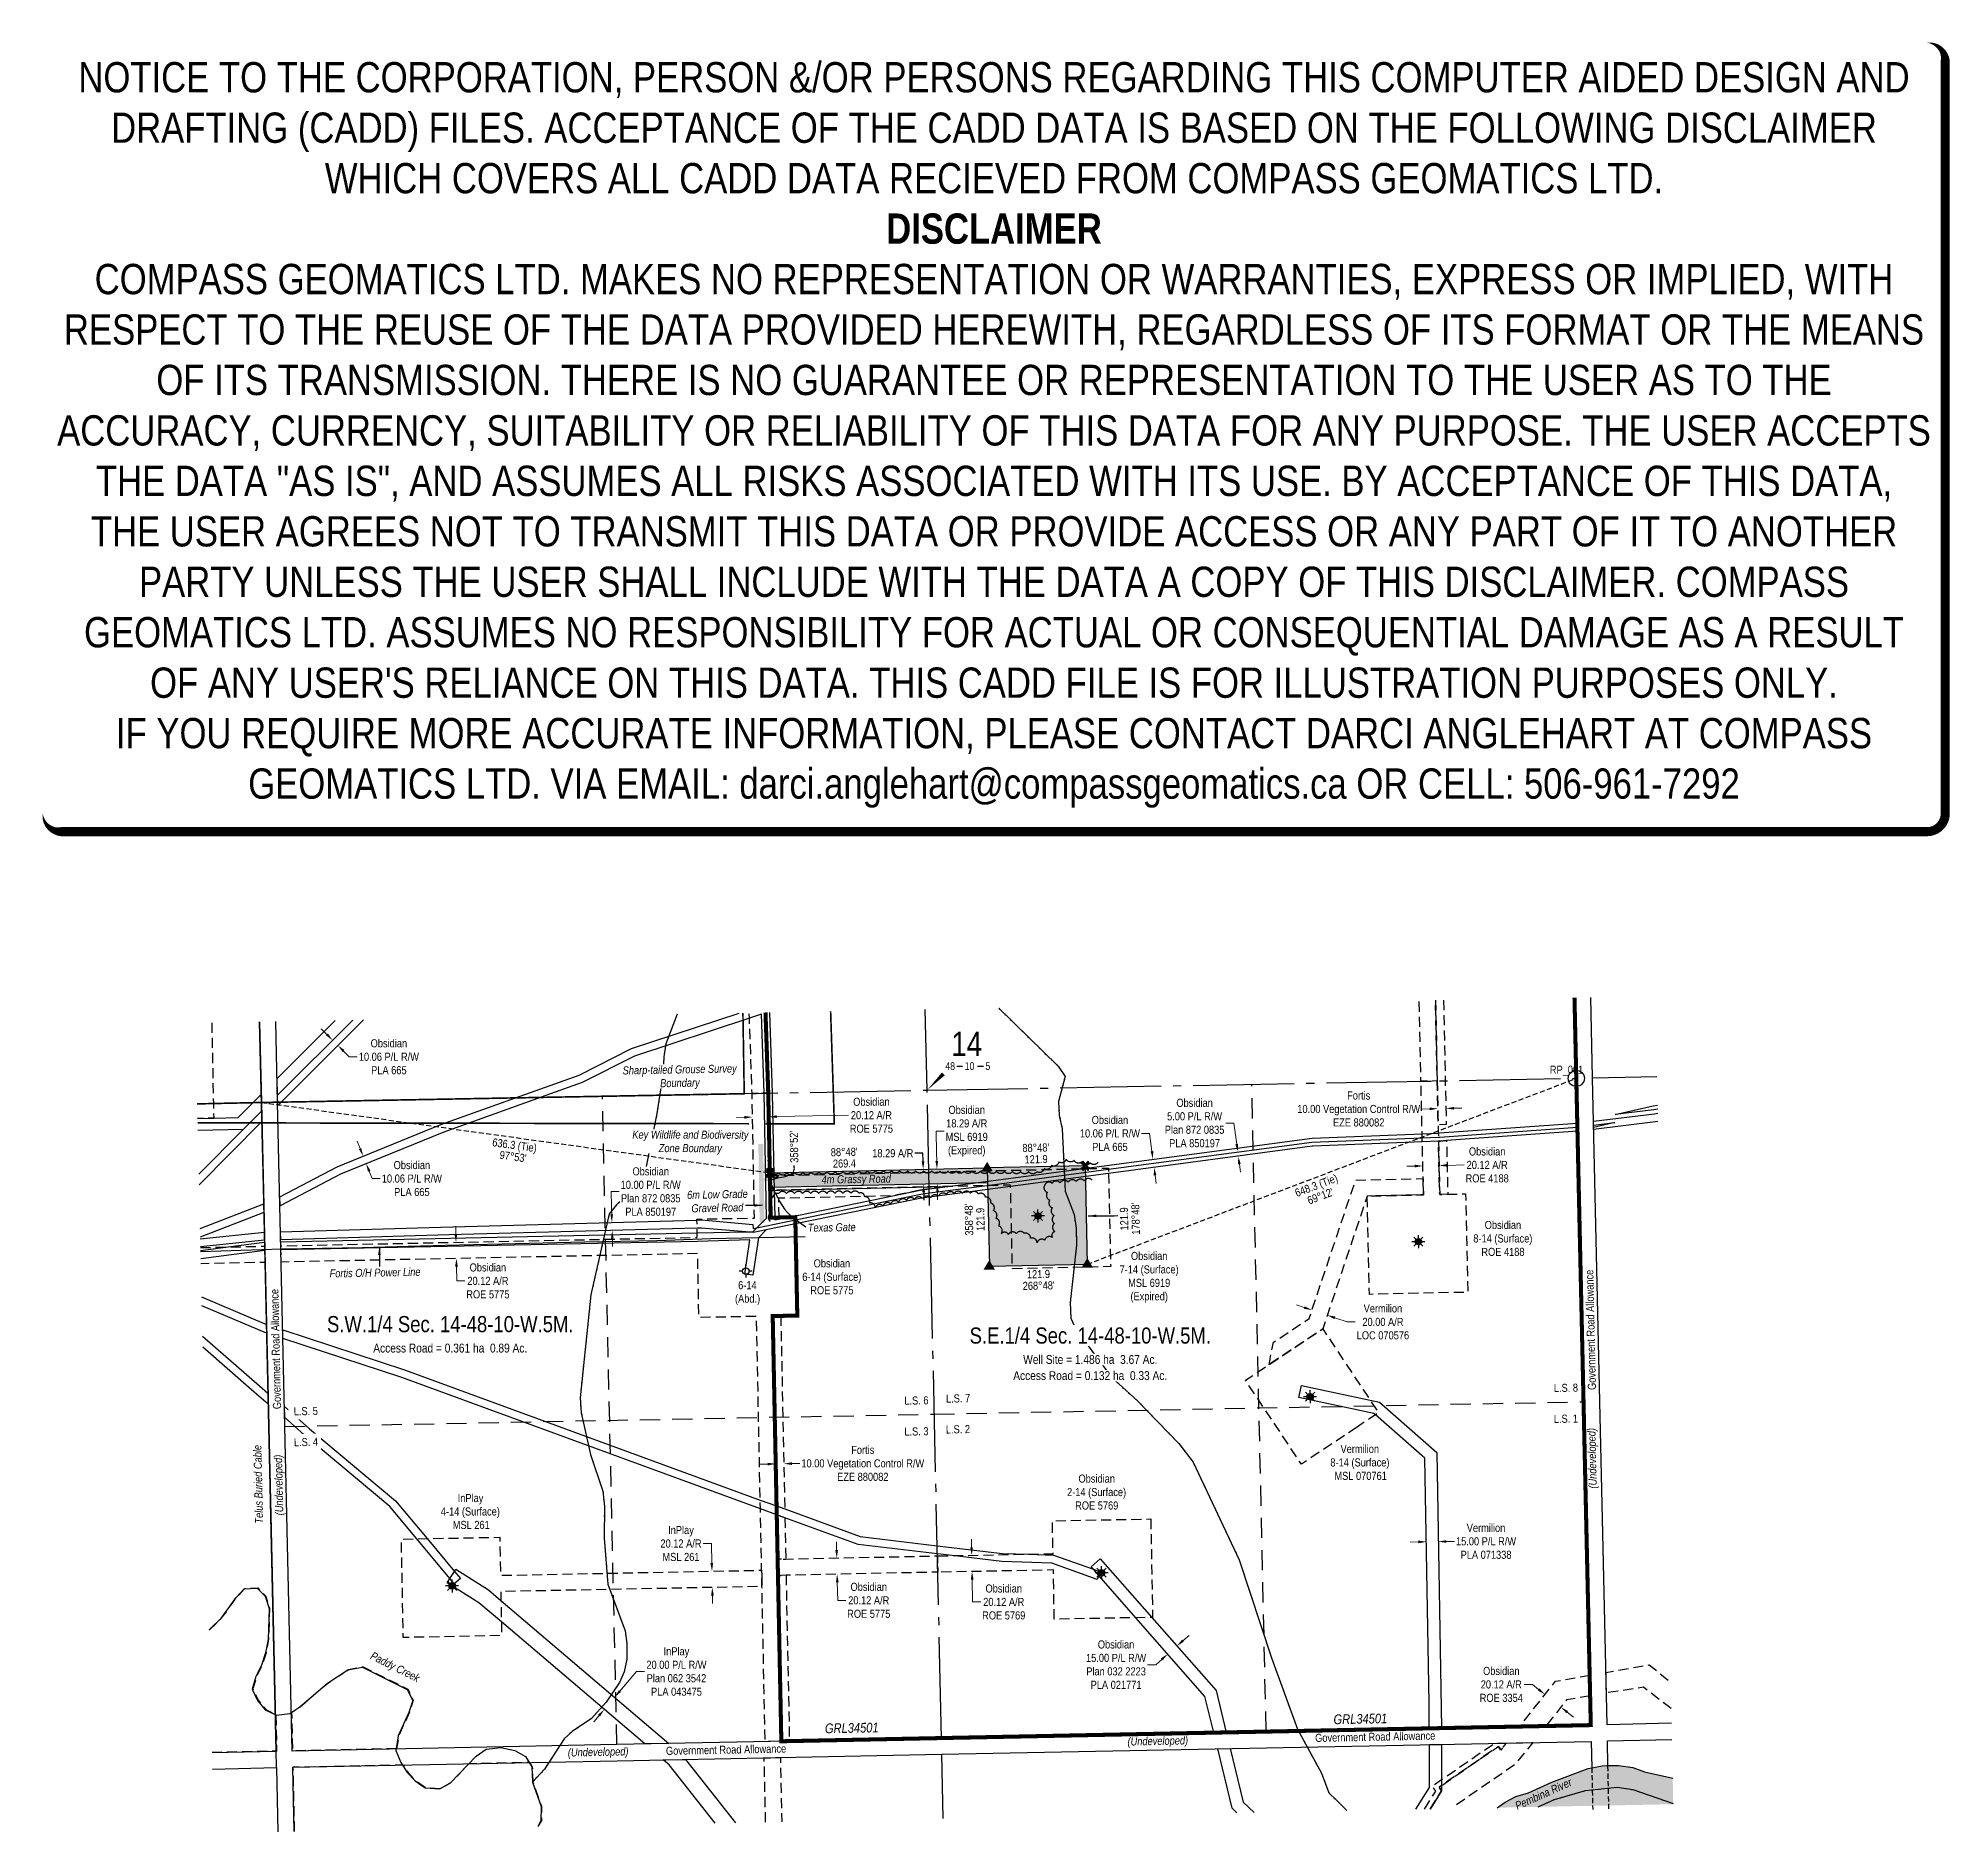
# Model space of a CAD drawing. Extents: x 608955 to 611324, y 5888364 to 5890586.
import ezdxf
from ezdxf.enums import TextEntityAlignment as Align

# ---------------------------------------------------------------- set-up
doc = ezdxf.new("R2010")
doc.units = 0
doc.header["$LTSCALE"] = 5
doc.header["$PDSIZE"] = 0.5
for name, pattern in [('0', [1, 1, 0]), ('CENTERLINEX3', [5, 2.5, -1, 0.5, -1]), ('DASHDOT2', [12.7, 6.35, -3.175, 0, -3.175]), ('foc-ACCESSROAD', [3.75, 2.5, -1.25]), ('foc-FLOWLINE', [3.75, 2.5, -1.25]), ('foc-LSD', [8, 5, -3]), ('foc-QUARTERLINE', [33, 25, -3, 2, -3]), ('foc-TIELINE', [1.875, 1.25, -0.625]), ('foc-TRAV', [1.875, 1.25, -0.625]), ('foc-WHEELTRACKS', [2, 0.4, -1.6])]:
    doc.linetypes.add(name, pattern=pattern)
doc.layers.get('Defpoints').update_dxf_attribs({"color": 9})
for name, color, linetype in [('10', 1, 'Continuous'), ('35', 37, 'Continuous'), ('9', 3, 'Continuous'), ('AS-FENCE', 48, 'foc-FENCE'), ('AS-POWER', 104, 'foc-POWER'), ('AS-ROADS', 254, 'Continuous'), ('AS-TELEPHONE', 224, 'foc-TEL'), ('AS-WILDLIFE', 131, 'DASHDOT2'), ('C-RW', 13, 'Continuous'), ('C-SYMBOL', 7, 'Continuous'), ('C-WS', 13, 'foc-ACCESSROAD'), ('C-WS-S', 8, 'Continuous'), ('CG-SIGNATURES', 7, 'Continuous'), ('F-AR', 190, 'foc-ACCESSROAD'), ('F-EZE', 190, 'foc-FLOWLINE'), ('F-RW', 190, 'Continuous'), ('F-WS', 190, 'foc-ACCESSROAD'), ('F-WS-S', 8, 'Continuous'), ('L-AREAREQUIRED', 7, 'Continuous'), ('L-AREAWORK', 5, 'Continuous'), ('L-BD', 7, 'Continuous'), ('L-BD1', 253, 'Continuous'), ('L-MON', 1, 'Continuous'), ('L-QSEC', 8, 'foc-QUARTERLINE'), ('L-ROAD-T', 7, 'Continuous'), ('L-SEC', 7, 'Continuous'), ('L-SECLBL', 7, 'Continuous'), ('L-SECTION-LSD', 7, 'foc-LSD'), ('L-TIE', 7, 'foc-TIELINE'), ('L-WATER-DASH', 7, 'foc-TRAV'), ('P-PROPOSED', 10, 'Continuous'), ('P-PROPOSED-H', 21, 'Continuous'), ('P-TXT', 4, 'Continuous'), ('T-BUSH', 110, '0'), ('T-CREEK', 160, 'Continuous'), ('T-WATER-H', 133, 'Continuous'), ('T-WATER-P3', 160, 'foc-WHEELTRACKS'), ('T-WATER-T', 170, 'Continuous')]:
    doc.layers.add(name, color=color, linetype=linetype)
doc.layers.add('AS-FMA BOUNDARY', color=7, linetype='Continuous', true_color=0x008f47, transparency=0.7)
for name, color, linetype, lineweight in [('C-AR-T', 13, 'Continuous', 9), ('C-RW-T', 13, 'Continuous', 9), ('C-WS-T', 13, 'Continuous', 9), ('F-AR-T', 190, 'Continuous', 9), ('F-EZE-T', 190, 'Continuous', 9), ('F-RW-T', 190, 'Continuous', 9), ('F-WS-T', 190, 'Continuous', 9), ('T-TEXT', 48, 'Continuous', 18)]:
    doc.layers.add(name, color=color, linetype=linetype, lineweight=lineweight)
doc.layers.add('DISCLAIMER', color=7, linetype='Continuous', plot=False)
doc.styles.add('100L', font='ARIALN.TTF', dxfattribs={"height": 11})
doc.styles.add('175L', font='ARIALN.TTF', dxfattribs={"height": 20})
doc.styles.add('240', font='ARIALN.TTF', dxfattribs={"height": 30})
doc.styles.add('80', font='ARIALN.TTF', dxfattribs={"height": 10})
doc.styles.add('80CG', font='ARIALN.TTF', dxfattribs={"height": 10})
doc.styles.add('80L', font='ARIALN.TTF', dxfattribs={"height": 10})
doc.styles.add('80LS', font='ARIALNI.TTF', dxfattribs={"height": 10})
doc.styles.add('foc-LtypeFont', font='ARIALN.TTF', dxfattribs={"height": 7.35})
doc.styles.add('SIMPLEX', font='ARIALN.TTF')
doc.linetypes.add('foc-FENCE', pattern='A,10,-1,["X",foc-LtypeFont,S=0.2,R=0,X=-0.625,Y=-0.75],-1.24', length=12.24)
doc.linetypes.add('foc-POWER', pattern='A,6,-1,["P",foc-LtypeFont,S=0.2,R=0,X=-0.625,Y=-0.75],-1.24,4', length=12.24)
doc.linetypes.add('foc-TEL', pattern='A,2,-1,["T",foc-LtypeFont,S=0.2,R=0,X=-0.425,Y=-0.75],-1.24,8', length=12.24)
doc.linetypes.add('foc-TEL-NOLINE', pattern='A,0,-2,["T",foc-LtypeFont,S=0.2,R=0,X=-0.425,Y=-0.75],-10.24', length=12.24)
doc.linetypes.add('foc-TOPO-flowdirection-NOLINE', pattern='A,0,[">",foc-LtypeFont,S=0.3,R=0,X=0,Y=-0.945],-20,[">",foc-LtypeFont,S=0.3,R=0,X=0,Y=-0.945],0', length=20)
doc.dimstyles.new('Compass 5 000', dxfattribs={"dimscale": 5, "dimtxt": 9, "dimasz": 2, "dimexe": 0.2, "dimexo": 0.0625, "dimgap": 0.5, "dimtad": 0, "dimtih": 1, "dimtoh": 1, "dimzin": 0, "dimdsep": 46, "dimtxsty": '80CG', "dimcen": 0.1, "dimse1": 1, "dimse2": 1, "dimclrd": 256, "dimclrt": 256, "dimaunit": 1, "dimadec": 4, "dimazin": 0, "dimtfac": 0.06, "dimtofl": 0, "dimtmove": 0, "dimatfit": 1, "dimfxl": 0.2, "dimtolj": 1, "dimtzin": 0, "dimlwd": -1, "dimarcsym": 0})

msp = doc.modelspace()

# ---------------------------------------------------------------- texts
at = {"layer": '35', "color": 3, "style": '80'}
msp.add_attdef('RP_001', (610828.593, 5889302.938), 'RP', height=10, dxfattribs=at)
at = {"layer": 'AS-FMA BOUNDARY', "linetype": 'CENTERLINEX3', "transparency": 33554687, "char_height": 11.99532, "width": 66.3175, "attachment_point": 1, "rotation": 1.127671, "style": '80L'}
for insert in [(609930.095, 5888497.709), (610560.399, 5888508.937)]:
    msp.add_mtext('{\\fArial Narrow|b0|i1|c0|p34;GRL34501}', dxfattribs=dict(at, insert=insert))
at = {"layer": 'AS-POWER', "insert": (609315.88, 5889060.456), "char_height": 10, "attachment_point": 1, "rotation": 1.063767, "style": '175L'}
msp.add_mtext_dynamic_manual_height_columns('\\pi0.32626;{\\fArial Narrow|b0|i1|c0|p34;Fortis O/H Power Line}', width=112.50109, gutter_width=100, heights=[0], dxfattribs=at)
at = {"layer": 'AS-TELEPHONE', "linetype": 'foc-TEL-NOLINE', "insert": (609223.952, 5888744.685), "char_height": 10, "attachment_point": 1, "rotation": 91.293338, "style": '175L'}
msp.add_mtext_dynamic_manual_height_columns('\\pi0.76282;{\\fArial Narrow|b0|i1|c0|p34;Telus Buried Cable}', width=97.23506, gutter_width=100, heights=[0], dxfattribs=at)
at = {"layer": 'C-SYMBOL', "color": 3, "style": '175L'}
msp.add_text('S.W.1/4 Sec. 14-48-10-W.5M.', height=19.9922, dxfattribs=at).set_placement((609465.878, 5888976.698), align=Align.BOTTOM_CENTER)
at = {"layer": 'C-WS-T', "char_height": 9.99604, "attachment_point": 1, "style": '175L'}
for s, width, insert in [('\\pi14.389;Obsidian\\P\\pi0.2784;8-14 (Surface)\\P\\pi10.261;ROE 4188', 72.59512, (610733.456, 5889120.527)), ('\\pi14.389;Obsidian\\P\\pi0.25454;6-14 (Surface)\\P\\pi10.24;ROE 5775', 72.59512, (609901.865, 5889072.999)), ('\\pi14.389;Obsidian\\P\\pi0.3125;7-14 (Surface)\\P\\pi10.881;MSL 6919\\P\\pi13.766;(Expired)', 72.59512, (610295.055, 5889082.156)), ('\\pi4.3218;6-14\\P\\pi0.39432;(Abd.)', 30.58584, (609818.358, 5889045.946)), ('\\pi14.389;Obsidian\\P\\pi0.21022;2-14 (Surface)\\P\\pi10.261;ROE 5769', 72.59512, (610230.045, 5888806.283)), ('\\pi20.98;InPlay\\P\\pi0.11476;4-14 (Surface)\\P\\pi14.867;MSL 261', 72.59512, (609454.09, 5888782.213))]:
    msp.add_mtext_dynamic_manual_height_columns(s, width=width, gutter_width=99.96, heights=[0], dxfattribs=dict(at, insert=insert))
at = {"layer": 'F-WS-T', "insert": (610556.323, 5888842.999), "char_height": 9.99604, "attachment_point": 1, "style": '175L'}
msp.add_mtext_dynamic_manual_height_columns('\\pi12.866;Vermilion\\P\\pi0.2784;8-14 (Surface)\\P\\pi5.3139;MSL 070761', width=72.59512, gutter_width=99.96, heights=[0], dxfattribs=at)
at = {"layer": 'L-AREAREQUIRED', "color": 5, "style": '100L'}
msp.add_text('Access Road = 0.361 ha  0.89 Ac.', height=10.99571, dxfattribs=at).set_placement((609465.878, 5888954.207), align=Align.BOTTOM_CENTER)
at = {"layer": 'L-BD', "style": '80L'}
msp.add_text("358°52'", height=9.9961, rotation=91.129783, dxfattribs=at).set_placement((609891.884, 5889212.396), align=Align.MIDDLE_CENTER)
at = {"layer": 'L-BD1', "style": '80L'}
for s, rotation, p in [("88°48'", 1.267186, (609954.071, 5889206.016)), ("88°48'", 1.267186, (610191.522, 5889211.268)), ('269.4', 1.267186, (609954.386, 5889191.775)), ('121.9', 1.267186, (610191.837, 5889197.027)), ("358°48'", 91.200381, (610108.675, 5889122.131)), ('121.9', 91.200381, (610122.916, 5889122.43)), ('121.9', 91.200381, (610300.97, 5889123.026)), ("178°48'", 91.200381, (610315.211, 5889123.324)), ("268°48'", 1.267186, (610195.092, 5889040.41)), ('121.9', 1.267186, (610194.796, 5889054.651))]:
    msp.add_text(s, height=9.9961, rotation=rotation, dxfattribs=at).set_placement(p, align=Align.MIDDLE_CENTER)
at = {"layer": 'L-ROAD-T', "style": '80L'}
for rotation, p in [(91.29333, (609249.506, 5888961.781)), (1.141186, (609807.672, 5888465.369)), (1.141186, (610612.148, 5888481.406))]:
    msp.add_text('Government Road Allowance', height=10, rotation=rotation, dxfattribs=at).set_placement(p, align=Align.MIDDLE_CENTER)
at = {"layer": 'L-TIE', "style": '80L'}
for s, rotation, p in [('636.3 (Tie)', 352.118149, (609545.579, 5889214.435)), ("97°53'", 352.118149, (609543.626, 5889200.325)), ('648.3 (Tie)', 20.805403, (610539.117, 5889164.593)), ("69°12'", 20.805403, (610544.177, 5889151.277))]:
    msp.add_text(s, height=9.9961, rotation=rotation, dxfattribs=at).set_placement(p, align=Align.MIDDLE_CENTER)
at = {"layer": 'T-TEXT', "style": '80LS'}
for p in [(610342.721, 5888476.268), (609649.161, 5888462.628)]:
    msp.add_text('(Undeveloped)', height=10, rotation=1.14132, dxfattribs=at).set_placement(p, align=Align.MIDDLE_CENTER)
at = {"layer": 'T-TEXT', "char_height": 9.9961, "attachment_point": 1, "rotation": 0.854321, "style": '80L'}
for s, width, insert in [('\\pi0.27159;{\\fArial Narrow|b0|i1|c0|p34;4m Grassy Road}', 86.49871, (609925.726, 5889176.808)), ('\\pi0.76594;{\\fArial Narrow|b0|i1|c0|p34;Texas Gate}', 59.02649, (609908.19, 5889117.112))]:
    msp.add_mtext_dynamic_manual_height_columns(s, width=width, gutter_width=49.98, heights=[0], dxfattribs=dict(at, insert=insert))
at = {"layer": 'T-WATER-T', "char_height": 10, "attachment_point": 1, "style": '175L'}
for s, width, insert, rotation in [('\\pi0.002251;{\\fArial Narrow|b0|i1|c0|p34;Paddy Creek}', 66.28008, (609370.406, 5888587.313), 333.375901), ('\\pi0.32626;{\\fArial Narrow|b0|i1|c0|p34;Pembina River}', 76.21869, (610784.016, 5888399.635), 24.239563)]:
    msp.add_mtext_dynamic_manual_height_columns(s, width=width, gutter_width=100, heights=[0], dxfattribs=dict(at, insert=insert, rotation=rotation))

# ---------------------------------------------------------------- blocks, each defined once
blk = doc.blocks.new('L-SECLBL')
at = {"layer": '9', "color": 7}
for p, q in [((-5.1, -27.8), (-12.3, -27.8)), ((20.7, -27.8), (13.5, -27.8))]:
    blk.add_line(p, q, dxfattribs=at)
at = {"layer": '10', "color": 2, "style": 'SIMPLEX'}
blk.add_attdef('SEC', text='', height=30, dxfattribs=at).set_placement((0, 0), align=Align.MIDDLE)
at = {"layer": '10', "color": 5, "style": '80L'}
blk.add_attdef('TWP', text='', height=9.5, dxfattribs=at).set_placement((-14.4, -27.4), align=Align.MIDDLE_RIGHT)
blk.add_attdef('RGE', text='', height=9.5, dxfattribs=at).set_placement((3.6, -27.4), align=Align.MIDDLE_CENTER)
blk.add_attdef('MER', text='', height=9.5, dxfattribs=at).set_placement((23.2, -27.4), align=Align.MIDDLE_LEFT)
blk = doc.blocks.new('*D402')
at = {"layer": 'C-AR-T', "transparency": 16777216}
for p, q in [((609789.5, 5888720.8), (609779.5, 5888720.8)), ((609790, 5888696.5), (609789.5, 5888720.8)), ((609790.8, 5888656.4), (609791, 5888646.4))]:
    blk.add_line(p, q, dxfattribs=at)
for points in [[(609791.7, 5888696.6), (609788.3, 5888696.5), (609790.2, 5888686.5)], [(609792.5, 5888656.4), (609789.1, 5888656.4), (609790.6, 5888666.4)]]:
    blk.add_solid(points, dxfattribs=at)
at = {"layer": 'Defpoints', "color": 0, "transparency": 16777216}
for p in [(609758.6, 5888685.9), (609758.9, 5888665.8), (609790.6, 5888666.4)]:
    blk.add_point(p, dxfattribs=at)
at = {"layer": 'C-AR-T', "transparency": 16777216, "insert": (609751.8, 5888720.8), "char_height": 10, "attachment_point": 5, "style": '80CG'}
blk.add_mtext('\\A1;InPlay\\P20.12 A/R\\PMSL 261', dxfattribs=at)
blk = doc.blocks.new('*D403')
at = {"layer": 'C-AR-T', "transparency": 16777216}
for p, q in [((610078, 5889231.6), (610068, 5889231.6)), ((610068, 5889231.6), (610068.6, 5889204.8)), ((610068.8, 5889194.8), (610068.6, 5889204.8)), ((610069.6, 5889156.5), (610069.9, 5889146.5))]:
    blk.add_line(p, q, dxfattribs=at)
for points in [[(610070.5, 5889194.9), (610067.1, 5889194.8), (610069, 5889184.8)], [(610071.3, 5889156.6), (610068, 5889156.5), (610069.4, 5889166.5)]]:
    blk.add_solid(points, dxfattribs=at)
at = {"layer": 'Defpoints', "color": 0, "transparency": 16777216}
for p in [(610069, 5889184.8), (610095.7, 5889185.4), (610096.1, 5889167.1)]:
    blk.add_point(p, dxfattribs=at)
at = {"layer": 'C-AR-T', "transparency": 16777216, "insert": (610105.9, 5889231.6), "char_height": 10, "attachment_point": 5, "style": '80CG'}
blk.add_mtext('\\A1;Obsidian\\P18.29 A/R\\P{\\A0;MSL 6919\\P(Expired)}', dxfattribs=at)
blk = doc.blocks.new('*D404')
at = {"layer": 'C-AR-T', "transparency": 16777216}
for p, q in [((610806.9, 5888546.2), (610796.9, 5888546.2)), ((610814.7, 5888539.9), (610806.9, 5888546.2)), ((610850.1, 5888511.9), (610857.9, 5888505.7))]:
    blk.add_line(p, q, dxfattribs=at)
for points in [[(610815.8, 5888541.3), (610813.7, 5888538.6), (610822.6, 5888533.7)], [(610851.1, 5888513.2), (610849.1, 5888510.6), (610842.3, 5888518.1)]]:
    blk.add_solid(points, dxfattribs=at)
at = {"layer": 'Defpoints', "color": 0, "transparency": 16777216}
for p in [(610822.3, 5888533.4), (610822.6, 5888533.7), (610842, 5888517.8)]:
    blk.add_point(p, dxfattribs=at)
at = {"layer": 'C-AR-T', "transparency": 16777216, "insert": (610768.4, 5888546.2), "char_height": 10, "attachment_point": 5, "style": '80CG'}
blk.add_mtext('\\A1;Obsidian\\P20.12 A/R\\PROE 3354', dxfattribs=at)
blk = doc.blocks.new('*D405')
at = {"layer": 'C-AR-T', "transparency": 16777216}
for p, q in [((610661.2, 5889188.5), (610651.2, 5889188.3)), ((610701.3, 5889189.4), (610722.4, 5889189.9))]:
    blk.add_line(p, q, dxfattribs=at)
for points in [[(610661.1, 5889190.2), (610661.2, 5889186.8), (610671.2, 5889188.7)], [(610701.2, 5889191.1), (610701.3, 5889187.7), (610691.3, 5889189.2)]]:
    blk.add_solid(points, dxfattribs=at)
at = {"layer": 'Defpoints', "color": 0, "transparency": 16777216}
for p in [(610671, 5889196.3), (610691.1, 5889196.8), (610691.3, 5889189.2)]:
    blk.add_point(p, dxfattribs=at)
at = {"layer": 'C-AR-T', "transparency": 16777216, "insert": (610750.9, 5889189.9), "char_height": 10, "attachment_point": 5, "style": '80CG'}
blk.add_mtext('\\A1;Obsidian\\P20.12 A/R\\PROE 4188', dxfattribs=at)
blk = doc.blocks.new('*D406')
at = {"layer": 'C-AR-T', "transparency": 16777216}
for p, q in [((610111.9, 5888716.3), (610111.8, 5888726.3)), ((610112.7, 5888676.2), (610113.2, 5888648.4)), ((610113.2, 5888648.4), (610123.2, 5888648.4))]:
    blk.add_line(p, q, dxfattribs=at)
for points in [[(610113.6, 5888716.3), (610110.3, 5888716.2), (610112.1, 5888706.3)], [(610114.4, 5888676.2), (610111, 5888676.1), (610112.5, 5888686.2)]]:
    blk.add_solid(points, dxfattribs=at)
at = {"layer": 'Defpoints', "color": 0, "transparency": 16777216}
for p in [(610112.5, 5888686.2), (610126.1, 5888706.5), (610126.5, 5888686.4)]:
    blk.add_point(p, dxfattribs=at)
at = {"layer": 'C-AR-T', "transparency": 16777216, "insert": (610151.8, 5888648.4), "char_height": 10, "attachment_point": 5, "style": '80CG'}
blk.add_mtext('\\A1;Obsidian\\P20.12 A/R\\PROE 5769', dxfattribs=at)
blk = doc.blocks.new('*D407')
at = {"layer": 'C-AR-T', "transparency": 16777216}
for p, q in [((609944.7, 5888712.9), (609944.5, 5888722.9)), ((609945.5, 5888672.8), (609946, 5888650.4)), ((609946, 5888650.4), (609956, 5888650.4))]:
    blk.add_line(p, q, dxfattribs=at)
for points in [[(609946.4, 5888713), (609943, 5888712.9), (609944.9, 5888702.9)], [(609947.2, 5888672.9), (609943.8, 5888672.8), (609945.3, 5888682.8)]]:
    blk.add_solid(points, dxfattribs=at)
at = {"layer": 'Defpoints', "color": 0, "transparency": 16777216}
for p in [(609933.1, 5888702.7), (609933.5, 5888682.6), (609945.3, 5888682.8)]:
    blk.add_point(p, dxfattribs=at)
at = {"layer": 'C-AR-T', "transparency": 16777216, "insert": (609984.5, 5888650.4), "char_height": 10, "attachment_point": 5, "style": '80CG'}
blk.add_mtext('\\A1;Obsidian\\P20.12 A/R\\PROE 5775', dxfattribs=at)
blk = doc.blocks.new('*D408')
at = {"layer": 'C-AR-T', "transparency": 16777216}
for p, q in [((609472.8, 5889104.1), (609472.6, 5889114.1)), ((609473.6, 5889064), (609474, 5889046.2)), ((609474, 5889046.2), (609484, 5889046.2))]:
    blk.add_line(p, q, dxfattribs=at)
for points in [[(609474.5, 5889104.1), (609471.1, 5889104.1), (609473, 5889094.1)], [(609475.3, 5889064), (609471.9, 5889063.9), (609473.4, 5889074)]]:
    blk.add_solid(points, dxfattribs=at)
at = {"layer": 'Defpoints', "color": 0, "transparency": 16777216}
for p in [(609474.3, 5889094.1), (609473.4, 5889074), (609474.7, 5889074)]:
    blk.add_point(p, dxfattribs=at)
at = {"layer": 'C-AR-T', "transparency": 16777216, "insert": (609512.5, 5889046.2), "char_height": 10, "attachment_point": 5, "style": '80CG'}
blk.add_mtext('\\A1;Obsidian\\P20.12 A/R\\PROE 5775', dxfattribs=at)
blk = doc.blocks.new('*D409')
at = {"layer": 'C-AR-T', "transparency": 16777216}
for p, q in [((609830.4, 5889249), (609820.4, 5889248.8)), ((609870.5, 5889249.8), (609959.3, 5889251.5))]:
    blk.add_line(p, q, dxfattribs=at)
for points in [[(609830.4, 5889250.6), (609830.5, 5889247.3), (609840.4, 5889249.2)], [(609870.5, 5889251.4), (609870.6, 5889248.1), (609860.5, 5889249.6)]]:
    blk.add_solid(points, dxfattribs=at)
at = {"layer": 'Defpoints', "color": 0, "transparency": 16777216}
for p in [(609840.4, 5889249.2), (609841, 5889221.4), (609861.1, 5889221.8)]:
    blk.add_point(p, dxfattribs=at)
at = {"layer": 'C-AR-T', "transparency": 16777216, "insert": (609987.8, 5889251.5), "char_height": 10, "attachment_point": 5, "style": '80CG'}
blk.add_mtext('\\A1;Obsidian\\P20.12 A/R\\PROE 5775', dxfattribs=at)
blk = doc.blocks.new('*D410')
at = {"layer": 'C-RW-T', "transparency": 16777216}
for p, q in [((610332.5, 5889228.9), (610322.5, 5889228.9)), ((610335.4, 5889206.9), (610332.5, 5889228.9)), ((610339.4, 5889177.1), (610340.7, 5889167.1))]:
    blk.add_line(p, q, dxfattribs=at)
for points in [[(610337.1, 5889207.1), (610333.8, 5889206.6), (610336.7, 5889196.9)], [(610341, 5889177.3), (610337.7, 5889176.8), (610338, 5889187)]]:
    blk.add_solid(points, dxfattribs=at)
at = {"layer": 'Defpoints', "color": 0, "transparency": 16777216}
for p in [(610336.7, 5889196.9), (610370.1, 5889201.4), (610371.4, 5889191.4)]:
    blk.add_point(p, dxfattribs=at)
at = {"layer": 'C-RW-T', "transparency": 16777216, "insert": (610283.4, 5889228.9), "char_height": 10, "attachment_point": 5, "style": '80CG'}
blk.add_mtext('\\A1;Obsidian\\P10.06 P/L R/W\\PPLA 665', dxfattribs=at)
blk = doc.blocks.new('*D411')
at = {"layer": 'C-RW-T', "transparency": 16777216}
for p, q in [((610373.9, 5888600.4), (610381.4, 5888607)), ((610340.1, 5888570.7), (610330.1, 5888570.7)), ((610347.6, 5888577.3), (610340.1, 5888570.7))]:
    blk.add_line(p, q, dxfattribs=at)
for points in [[(610372.8, 5888601.7), (610375, 5888599.2), (610366.3, 5888593.8)], [(610346.5, 5888578.6), (610348.7, 5888576.1), (610355.1, 5888583.9)]]:
    blk.add_solid(points, dxfattribs=at)
at = {"layer": 'Defpoints', "color": 0, "transparency": 16777216}
for p in [(610367.8, 5888592.1), (610355.1, 5888583.9), (610356.6, 5888582.2)]:
    blk.add_point(p, dxfattribs=at)
at = {"layer": 'C-RW-T', "transparency": 16777216, "insert": (610291, 5888570.7), "char_height": 10, "attachment_point": 5, "style": '80CG'}
blk.add_mtext('\\A1;Obsidian\\P15.00 P/L R/W\\PPlan 032 2223\\PPLA 021771', dxfattribs=at)
blk = doc.blocks.new('*D412')
at = {"layer": 'C-RW-T', "transparency": 16777216}
for p, q in [((609676.1, 5888538), (609696.7, 5888562.2)), ((609696.7, 5888562.2), (609706.7, 5888562.2)), ((609650.3, 5888507.6), (609643.8, 5888500))]:
    blk.add_line(p, q, dxfattribs=at)
for points in [[(609674.9, 5888539.1), (609677.4, 5888537), (609669.7, 5888530.4)], [(609649, 5888508.7), (609651.5, 5888506.5), (609656.7, 5888515.2)]]:
    blk.add_solid(points, dxfattribs=at)
at = {"layer": 'Defpoints', "color": 0, "transparency": 16777216}
for p in [(609594.9, 5888594), (609582, 5888578.8), (609656.7, 5888515.2)]:
    blk.add_point(p, dxfattribs=at)
at = {"layer": 'C-RW-T', "transparency": 16777216, "insert": (609746.2, 5888562.2), "char_height": 10, "attachment_point": 5, "style": '80CG'}
blk.add_mtext('\\A1;InPlay\\P20.00 P/L R/W\\PPlan 062 3542\\PPLA 043475', dxfattribs=at)
blk = doc.blocks.new('*D413')
at = {"layer": 'C-RW-T', "transparency": 16777216}
for p, q in [((609675.2, 5889156.9), (609665.2, 5889156.9)), ((609665.2, 5889156.9), (609665.7, 5889138.7)), ((609665.9, 5889128.7), (609665.7, 5889138.7)), ((609666.8, 5889098.8), (609667, 5889088.8))]:
    blk.add_line(p, q, dxfattribs=at)
blk.add_solid([(609668.4, 5889098.8), (609665.1, 5889098.7), (609666.5, 5889108.7)], dxfattribs=at)
at = {"layer": 'Defpoints', "color": 0, "transparency": 16777216}
blk.add_point((609716.8, 5889110.1), dxfattribs=at)
at = {"layer": 'C-RW-T', "transparency": 16777216, "insert": (609714.3, 5889156.9), "char_height": 10, "attachment_point": 5, "style": '80CG', "bg_fill": 3, "box_fill_scale": 1.1, "bg_fill_color": 256, "bg_fill_true_color": 13158600, "bg_fill_transparency": 0}
blk.add_mtext('\\A1;Obsidian\\P10.00 P/L R/W\\PPlan 872 0835\\PPLA 850197', dxfattribs=at)
at = {"layer": 'C-RW-T', "transparency": 16777216}
blk.add_solid([(609667.6, 5889128.8), (609664.3, 5889128.7), (609666.2, 5889118.7)], dxfattribs=at)
at = {"layer": 'Defpoints', "color": 0, "transparency": 16777216}
for p in [(609666.2, 5889118.7), (609716.6, 5889120.1)]:
    blk.add_point(p, dxfattribs=at)
blk = doc.blocks.new('*D414')
at = {"layer": 'C-RW-T', "transparency": 16777216}
for p, q in [((610437, 5889241.8), (610427, 5889241.8)), ((610440.5, 5889215.8), (610437, 5889241.8)), ((610443.8, 5889190.9), (610445.1, 5889181))]:
    blk.add_line(p, q, dxfattribs=at)
for points in [[(610442.1, 5889216), (610438.8, 5889215.6), (610441.8, 5889205.9)], [(610445.4, 5889191.1), (610442.1, 5889190.7), (610442.5, 5889200.8)]]:
    blk.add_solid(points, dxfattribs=at)
at = {"layer": 'Defpoints', "color": 0, "transparency": 16777216}
for p in [(610338.5, 5889192.1), (610339.2, 5889187.1), (610442.5, 5889200.8)]:
    blk.add_point(p, dxfattribs=at)
at = {"layer": 'C-RW-T', "transparency": 16777216, "insert": (610388.3, 5889241.8), "char_height": 10, "attachment_point": 5, "style": '80CG'}
blk.add_mtext('\\A1;Obsidian\\P5.00 P/L R/W\\PPlan 872 0835\\PPLA 850197', dxfattribs=at)
blk = doc.blocks.new('*D415')
at = {"layer": 'Defpoints', "color": 0, "transparency": 16777216}
for p in [(610539.8, 5889028.2), (610558.8, 5889021.8), (610552.7, 5889003.7)]:
    blk.add_point(p, dxfattribs=at)
at = {"layer": 'F-AR-T', "transparency": 16777216}
for p, q in [((610524.3, 5889013.2), (610514.8, 5889016.4)), ((610562.2, 5889000.5), (610577.4, 5888995.4)), ((610577.4, 5888995.4), (610587.4, 5888995.4))]:
    blk.add_line(p, q, dxfattribs=at)
for points in [[(610524.8, 5889014.8), (610523.7, 5889011.7), (610533.7, 5889010.1)], [(610562.7, 5889002.1), (610561.7, 5888998.9), (610552.7, 5889003.7)]]:
    blk.add_solid(points, dxfattribs=at)
at = {"layer": 'F-AR-T', "transparency": 16777216, "insert": (610621.7, 5888995.4), "char_height": 10, "attachment_point": 5, "style": '80CG'}
blk.add_mtext('\\A1;Vermilion\\P20.00 A/R\\PLOC 070576', dxfattribs=at)
blk = doc.blocks.new('*D416')
at = {"layer": 'Defpoints', "color": 0, "transparency": 16777216}
for p in [(610699.7, 5889259.9), (610691.3, 5889187.5), (610701.3, 5889187.8)]:
    blk.add_point(p, dxfattribs=at)
at = {"layer": 'F-EZE-T', "transparency": 16777216}
for p, q in [((610679.7, 5889259.5), (610669.7, 5889259.2)), ((610709.7, 5889260.1), (610719.7, 5889260.4))]:
    blk.add_line(p, q, dxfattribs=at)
for points in [[(610679.6, 5889261.1), (610679.7, 5889257.8), (610689.7, 5889259.7)], [(610709.6, 5889261.8), (610709.7, 5889258.5), (610699.7, 5889259.9)]]:
    blk.add_solid(points, dxfattribs=at)
at = {"layer": 'F-EZE-T', "transparency": 16777216, "insert": (610591.7, 5889259.2), "char_height": 10, "attachment_point": 5, "style": '80CG'}
blk.add_mtext('\\A1;Fortis\\P10.00 Vegetation Control R/W\\PEZE 880082', dxfattribs=at)
blk = doc.blocks.new('*D417')
at = {"layer": 'Defpoints', "color": 0, "transparency": 16777216}
for p in [(609869.2, 5888817.1), (609879.2, 5888819.7), (609879.2, 5888817.3)]:
    blk.add_point(p, dxfattribs=at)
at = {"layer": 'F-EZE-T', "transparency": 16777216}
for p, q in [((609859.2, 5888819.3), (609849.2, 5888819)), ((609889.2, 5888819.9), (609899.2, 5888820.1))]:
    blk.add_line(p, q, dxfattribs=at)
for points in [[(609859.2, 5888820.9), (609859.2, 5888817.6), (609869.2, 5888819.5)], [(609889.2, 5888821.5), (609889.2, 5888818.2), (609879.2, 5888819.7)]]:
    blk.add_solid(points, dxfattribs=at)
at = {"layer": 'F-EZE-T', "transparency": 16777216, "insert": (609977.1, 5888820.1), "char_height": 10, "attachment_point": 5, "style": '80CG'}
blk.add_mtext('\\A1;Fortis\\P10.00 Vegetation Control R/W\\PEZE 880082', dxfattribs=at)
blk = doc.blocks.new('*D418')
at = {"layer": 'Defpoints', "color": 0, "transparency": 16777216}
for p in [(610675.5, 5888725.9), (610690.4, 5888726.2), (610690.4, 5888723.2)]:
    blk.add_point(p, dxfattribs=at)
at = {"layer": 'F-RW-T', "transparency": 16777216}
for p, q in [((610665.5, 5888722.8), (610655.5, 5888722.7)), ((610700.4, 5888723.4), (610710.4, 5888723.5))]:
    blk.add_line(p, q, dxfattribs=at)
for points in [[(610665.5, 5888724.5), (610665.6, 5888721.1), (610675.5, 5888723)], [(610700.4, 5888725), (610700.5, 5888721.7), (610690.4, 5888723.2)]]:
    blk.add_solid(points, dxfattribs=at)
at = {"layer": 'F-RW-T', "transparency": 16777216, "insert": (610749.5, 5888723.5), "char_height": 10, "attachment_point": 5, "style": '80CG'}
blk.add_mtext('\\A1;Vermilion\\P15.00 P/L R/W\\PPLA 071338', dxfattribs=at)
blk = doc.blocks.new('GABD')
for p, q in [((-0.81, 0), (-1.62, 0)), ((0, 0.81), (0, 1.62)), ((1.62, 0), (0.81, 0)), ((0, -0.81), (0, -1.62))]:
    blk.add_line(p, q)
blk.add_circle((0, 0), 0.8)
blk = doc.blocks.new('GAS')
h = blk.add_hatch(color=255)
h.dxf.hatch_style = 1
edge = h.paths.add_edge_path()
edge.add_arc((0, 0), 0.9, 0, 360)
for p, q in [((-0.81, 0), (-1.62, 0)), ((-0.57, 0.57), (-1.14, 1.14)), ((0, 0.81), (0, 1.62)), ((0.57, 0.57), (1.14, 1.14)), ((1.62, 0), (0.81, 0)), ((-0.57, -0.57), (-1.14, -1.14)), ((0, -0.81), (0, -1.62)), ((1.14, -1.14), (0.57, -0.57))]:
    blk.add_line(p, q)
blk.add_circle((0, 0), 0.8)
blk = doc.blocks.new('TEMP')
h = blk.add_hatch(color=255)
h.dxf.hatch_style = 1
h.paths.add_polyline_path([(0, 0.25), (-0.67, 1.15), (-0.67, 0.67), (-1.15, 0.67), (-0.25, 0), (-1.15, -0.67), (-0.67, -0.67), (-0.67, -1.15), (0, -0.25), (0.67, -1.15), (0.67, -0.67), (1.15, -0.67), (0.25, 0), (1.15, 0.67), (0.67, 0.67), (0.67, 1.15)])
h.paths.add_polyline_path([(0.57, 0.85), (0.57, 0.57), (0.85, 0.57), (0.08, 0), (0.85, -0.57), (0.57, -0.57), (0.57, -0.85), (0, -0.08), (-0.57, -0.85), (-0.57, -0.57), (-0.85, -0.57), (-0.08, 0), (-0.85, 0.57), (-0.57, 0.57), (-0.57, 0.85), (0, 0.08)], flags=16)
h = blk.add_hatch(color=1)
h.dxf.hatch_style = 1
h.paths.add_polyline_path([(0, 0.08), (-0.57, 0.85), (-0.57, 0.57), (-0.85, 0.57), (-0.08, 0), (-0.85, -0.57), (-0.57, -0.57), (-0.57, -0.85), (0, -0.08), (0.57, -0.85), (0.57, -0.57), (0.85, -0.57), (0.08, 0), (0.85, 0.57), (0.57, 0.57), (0.57, 0.85)])
at = {"color": 1}
for p, q in [((-0.08, 0), (0.08, 0)), ((0, 0.08), (0, -0.08))]:
    blk.add_line(p, q, dxfattribs=at)
at = {"color": 255, "flags": 128}
blk.add_lwpolyline([(-0.25, 0), (-1.15, 0.67), (-0.67, 0.67), (-0.67, 1.15), (0, 0.25), (0.67, 1.15), (0.67, 0.67), (1.15, 0.67), (0.25, 0), (1.15, -0.67), (0.67, -0.67), (0.67, -1.15), (0, -0.25), (-0.67, -1.15), (-0.67, -0.67), (-1.15, -0.67)], close=True, dxfattribs=at)
at = {"color": 1, "flags": 128}
blk.add_lwpolyline([(-0.08, 0), (-0.85, 0.57), (-0.57, 0.57), (-0.57, 0.85), (0, 0.08), (0.57, 0.85), (0.57, 0.57), (0.85, 0.57), (0.08, 0), (0.85, -0.57), (0.57, -0.57), (0.57, -0.85), (0, -0.08), (-0.57, -0.85), (-0.57, -0.57), (-0.85, -0.57)], close=True, dxfattribs=at)
blk = doc.blocks.new('*D420')
at = {"layer": 'Defpoints', "color": 0, "transparency": 16777216}
for p in [(609913.1, 5889181.4), (610052, 5889184.4), (609913.5, 5889163.1)]:
    blk.add_point(p, dxfattribs=at)
at = {"layer": 'P-TXT', "transparency": 16777216}
for p, q in [((610051.5, 5889204.4), (610041.5, 5889204.4)), ((610051.8, 5889194.4), (610051.5, 5889204.4)), ((610052.6, 5889156.2), (610052.8, 5889146.2))]:
    blk.add_line(p, q, dxfattribs=at)
for points in [[(610053.4, 5889194.5), (610050.1, 5889194.4), (610052, 5889184.4)], [(610054.3, 5889156.2), (610050.9, 5889156.1), (610052.4, 5889166.2)]]:
    blk.add_solid(points, dxfattribs=at)
at = {"layer": 'P-TXT', "transparency": 16777216, "insert": (610014.3, 5889204.4), "char_height": 10, "attachment_point": 5, "style": '80CG'}
blk.add_mtext('\\A1;18.29 A/R', dxfattribs=at)
blk = doc.blocks.new('*D426')
at = {"layer": 'C-RW-T', "transparency": 16777216}
for p, q in [((609313, 5889351.6), (609306, 5889358.7)), ((609333.6, 5889331), (609340.7, 5889323.9)), ((609340.7, 5889323.9), (609350.7, 5889323.9))]:
    blk.add_line(p, q, dxfattribs=at)
for points in [[(609314.2, 5889352.8), (609311.9, 5889350.4), (609320.1, 5889344.5)], [(609334.8, 5889332.2), (609332.5, 5889329.8), (609326.6, 5889338.1)]]:
    blk.add_solid(points, dxfattribs=at)
at = {"layer": 'Defpoints', "color": 0, "transparency": 16777216}
for p in [(609340.3, 5889364.7), (609346.7, 5889358.2), (609326.6, 5889338.1)]:
    blk.add_point(p, dxfattribs=at)
at = {"layer": 'C-RW-T', "transparency": 16777216, "insert": (609389.8, 5889323.9), "char_height": 10, "attachment_point": 5, "style": '80CG'}
blk.add_mtext('\\A1;Obsidian\\P10.06 P/L R/W \\PPLA 665', dxfattribs=at)
blk = doc.blocks.new('*D427')
at = {"layer": 'C-RW-T', "transparency": 16777216}
for p, q in [((609354.1, 5889210.1), (609350.3, 5889219.4)), ((609365.4, 5889182.3), (609369.2, 5889173)), ((609369.2, 5889173), (609379.2, 5889173))]:
    blk.add_line(p, q, dxfattribs=at)
for points in [[(609355.6, 5889210.7), (609352.6, 5889209.5), (609357.9, 5889200.9)], [(609367, 5889182.9), (609363.9, 5889181.6), (609361.7, 5889191.5)]]:
    blk.add_solid(points, dxfattribs=at)
at = {"layer": 'Defpoints', "color": 0, "transparency": 16777216}
for p in [(609356.2, 5889200.2), (609360, 5889190.8), (609361.7, 5889191.5)]:
    blk.add_point(p, dxfattribs=at)
at = {"layer": 'C-RW-T', "transparency": 16777216, "insert": (609418.3, 5889173), "char_height": 10, "attachment_point": 5, "style": '80CG'}
blk.add_mtext('\\A1;Obsidian\\P10.06 P/L R/W\\PPLA 665', dxfattribs=at)
blk = doc.blocks.new('STRIA')
blk.add_hatch(color=255).paths.add_polyline_path([(-0.04, 1.52), (-1.47, -0.87), (1.39, -0.87)])
blk = doc.blocks.new('STRIAA')
blk.add_blockref('STRIA', (0, 0))
blk = doc.blocks.new('STRIB')
at = {"color": 1}
blk.add_solid([(-1.12, -0.67), (-0.04, 1.13), (1.04, -0.67)], dxfattribs=at)
blk = doc.blocks.new('STRIBB')
blk.add_blockref('STRIB', (0, 0))
blk = doc.blocks.new('STRICC')
for name in ['STRIAA', 'STRIBB']:
    blk.add_blockref(name, (0, 0))
blk = doc.blocks.new('fdspike')
blk.add_blockref('STRICC', (0, 0))
blk = doc.blocks.new('Disclaimer_Legal')
at = {"layer": 'DISCLAIMER', "color": 254, "flags": 128}
blk.add_lwpolyline([(-3612.9, -1104.6, 37.5, 37.5, 0), (4096.1, -1104.6, 37.5, 37.5, 0.414214), (4171.1, -1029.6, 37.5, 37.5, 0), (4171.1, 2078.7, 37.5, 0, 0.414214), (4096.1, 2153.7, 0, 0, 0), (-3612.9, 2153.7, 0, 0, 0.414214), (-3687.9, 2078.7, 0, 0, 0), (-3687.9, -1029.6, 0, 37.5, 0.414214)], format="xyseb", close=True, dxfattribs=at)
at = {"layer": 'DISCLAIMER', "color": 254, "insert": (241.6, 533.9), "char_height": 125, "width": 7717.568, "attachment_point": 5, "style": '80'}
blk.add_mtext('NOTICE TO THE CORPORATION, PERSON &/OR PERSONS REGARDING THIS COMPUTER AIDED DESIGN AND DRAFTING (CADD) FILES. ACCEPTANCE OF THE CADD DATA IS BASED ON THE FOLLOWING DISCLAIMER WHICH COVERS ALL CADD DATA RECIEVED FROM COMPASS GEOMATICS LTD.\\P{\\fArial Narrow|b1|i0|c0|p34;DISCLAIMER}\\PCOMPASS GEOMATICS LTD. MAKES NO REPRESENTATION OR WARRANTIES, EXPRESS OR IMPLIED, WITH RESPECT TO THE REUSE OF THE DATA PROVIDED HEREWITH, REGARDLESS OF ITS FORMAT OR THE MEANS OF ITS TRANSMISSION. THERE IS NO GUARANTEE OR REPRESENTATION TO THE USER AS TO THE ACCURACY, CURRENCY, SUITABILITY OR RELIABILITY OF THIS DATA FOR ANY PURPOSE. THE USER ACCEPTS THE DATA "AS IS", AND ASSUMES ALL RISKS ASSOCIATED WITH ITS USE. BY ACCEPTANCE OF THIS DATA, THE USER AGREES NOT TO TRANSMIT THIS DATA OR PROVIDE ACCESS OR ANY PART OF IT TO ANOTHER PARTY UNLESS THE USER SHALL INCLUDE WITH THE DATA A COPY OF THIS DISCLAIMER. COMPASS GEOMATICS LTD. ASSUMES NO RESPONSIBILITY FOR ACTUAL OR CONSEQUENTIAL DAMAGE AS A RESULT OF ANY USER\'S RELIANCE ON THIS DATA. THIS CADD FILE IS FOR ILLUSTRATION PURPOSES ONLY.\\PIF YOU REQUIRE MORE ACCURATE INFORMATION, PLEASE CONTACT DARCI ANGLEHART AT COMPASS GEOMATICS LTD. VIA EMAIL: darci.anglehart@compassgeomatics.ca OR CELL: 506-961-7292', dxfattribs=at)

# ---------------------------------------------------------------- dimensions: what is measured, and where the dimension line sits
at = {"layer": 'C-AR-T'}
dim = msp.add_linear_dim(base=(610069.015, 5889184.82), p1=(610096.1, 5889167.124), p2=(610095.696, 5889185.411), angle=91.267475, text='Obsidian\\P18.29 A/R\\P{\\A0;MSL 6919\\P(Expired)}', dimstyle='Compass 5 000', override={"dimtmove": 1}, dxfattribs=at)
dim.commit()
dim.dimension.update_dxf_attribs({"geometry": '*D403', "text_midpoint": (610078.946, 5889231.569), "dimtype": 161})
for base, p1, p2, angle, text, picture, middle in [((610691.261, 5889189.163), (610670.99, 5889196.304), (610691.09, 5889196.756), 1.288575, 'Obsidian\\P20.12 A/R\\PROE 4188', '*D405', (610750.912, 5889189.863)), ((609473.398, 5889073.975), (609474.329, 5889094.114), (609474.738, 5889074.002), 271.164225, 'Obsidian\\P20.12 A/R\\PROE 5775', '*D408', (609512.529, 5889046.234)), ((609790.604, 5888666.413), (609758.557, 5888685.908), (609758.95, 5888665.795), 271.118612, 'InPlay\\P20.12 A/R\\PMSL 261', '*D402', (609751.805, 5888720.85)), ((609945.298, 5888682.824), (609933.101, 5888702.697), (609933.51, 5888682.584), 271.165222, 'Obsidian\\P20.12 A/R\\PROE 5775', '*D407', (609984.526, 5888650.375)), ((610112.507, 5888686.152), (610126.128, 5888706.527), (610126.502, 5888686.413), 271.067207, 'Obsidian\\P20.12 A/R\\PROE 5769', '*D406', (610151.758, 5888648.364))]:
    dim = msp.add_linear_dim(base=base, p1=p1, p2=p2, angle=angle, text=text, dimstyle='Compass 5 000', dxfattribs=at)
    dim.commit()
    dim.dimension.update_dxf_attribs({"geometry": picture, "text_midpoint": middle, "dimtype": 161})
dim = msp.add_aligned_dim(p1=(610842.026, 5888517.804), p2=(610822.319, 5888533.424), distance=-0.399, text='Obsidian\\P20.12 A/R\\PROE 3354', dimstyle='Compass 5 000', dxfattribs=at)
dim.commit()
dim.dimension.update_dxf_attribs({"geometry": '*D404', "text_midpoint": (610768.37, 5888546.16)})
at = {"layer": 'C-RW-T'}
for base, p1, p2, angle, text, picture, middle in [((609326.57, 5889338.068), (609340.286, 5889364.674), (609346.746, 5889358.2), 314.935978, 'Obsidian\\P10.06 P/L R/W \\PPLA 665', '*D426', (609389.779, 5889323.91)), ((610442.468, 5889200.833), (610338.511, 5889192.148), (610339.178, 5889187.124), 277.560173, 'Obsidian\\P5.00 P/L R/W\\PPlan 872 0835\\PPLA 850197', '*D414', (610388.261, 5889241.834)), ((610336.721, 5889196.948), (610371.43, 5889191.404), (610370.107, 5889201.378), 97.558572, 'Obsidian\\P10.06 P/L R/W\\PPLA 665', '*D410', (610283.399, 5889228.895)), ((609656.749, 5888515.234), (609594.931, 5888593.959), (609582.023, 5888578.781), 229.622417, 'InPlay\\P20.00 P/L R/W\\PPlan 062 3542\\PPLA 043475', '*D412', (609746.25, 5888562.23))]:
    dim = msp.add_linear_dim(base=base, p1=p1, p2=p2, angle=angle, text=text, dimstyle='Compass 5 000', dxfattribs=at)
    dim.commit()
    dim.dimension.update_dxf_attribs({"geometry": picture, "text_midpoint": middle, "dimtype": 161})
at = {"layer": 'C-RW-T', "color": 5}
dim = msp.add_aligned_dim(p1=(609356.19, 5889200.165), p2=(609359.986, 5889190.842), distance=1.82, text='Obsidian\\P10.06 P/L R/W\\PPLA 665', dimstyle='Compass 5 000', dxfattribs=at)
dim.commit()
dim.dimension.update_dxf_attribs({"geometry": '*D427', "text_midpoint": (609418.297, 5889173.005)})
at = {"layer": 'C-RW-T'}
dim = msp.add_aligned_dim(p1=(610367.849, 5888592.135), p2=(610356.585, 5888582.233), distance=-2.271, text='Obsidian\\P15.00 P/L R/W\\PPlan 032 2223\\PPLA 021771', dimstyle='Compass 5 000', dxfattribs=at)
dim.commit()
dim.dimension.update_dxf_attribs({"geometry": '*D411', "text_midpoint": (610290.981, 5888570.735)})
at = {"layer": 'F-AR-T'}
dim = msp.add_linear_dim(base=(610552.706, 5889003.685), p1=(610539.821, 5889028.189), p2=(610558.793, 5889021.822), angle=341.447029, text='Vermilion\\P20.00 A/R\\PLOC 070576', dimstyle='Compass 5 000', dxfattribs=at)
dim.commit()
dim.dimension.update_dxf_attribs({"geometry": '*D415', "text_midpoint": (610621.669, 5888995.408), "dimtype": 161})
at = {"layer": 'F-EZE-T'}
dim = msp.add_linear_dim(base=(610699.678, 5889259.909), p1=(610691.297, 5889187.543), p2=(610701.3, 5889187.768), angle=1.288201, text='Fortis\\P10.00 Vegetation Control R/W\\PEZE 880082', dimstyle='Compass 5 000', dxfattribs=at)
dim.commit()
dim.dimension.update_dxf_attribs({"geometry": '*D416', "text_midpoint": (610591.747, 5889259.234), "dimtype": 161})
at = {"layer": 'F-RW-T'}
dim = msp.add_aligned_dim(p1=(610675.494, 5888725.912), p2=(610690.382, 5888726.152), distance=-2.937, text='Vermilion\\P15.00 P/L R/W\\PPLA 071338', dimstyle='Compass 5 000', dxfattribs=at)
dim.commit()
dim.dimension.update_dxf_attribs({"geometry": '*D418', "text_midpoint": (610749.509, 5888723.537)})
at = {"layer": 'P-TXT', "color": 240, "true_color": 0xed1f24}
dim = msp.add_linear_dim(base=(610051.974, 5889184.435), p1=(609913.53, 5889163.085), p2=(609913.126, 5889181.364), angle=91.267186, text='18.29 A/R', dimstyle='Compass 5 000', dxfattribs=at)
dim.commit()
dim.dimension.update_dxf_attribs({"geometry": '*D420', "text_midpoint": (610014.25, 5889204.43), "dimtype": 161})

# ---------------------------------------------------------------- hatches: boundary and pattern name
at = {"layer": 'AS-ROADS'}
h = msp.add_hatch(color=256, dxfattribs=at)
h.dxf.hatch_style = 1
h.paths.add_polyline_path([(609847.661, 5889215.976), (609853.657, 5889216.08), (609855.339, 5889118.317), (609849.343, 5889118.213)])
h = msp.add_hatch(color=256, dxfattribs=at)
h.dxf.hatch_style = 1
h.paths.add_polyline_path([(610139.128, 5889175.101), (610138.67, 5889171.129), (610132.603, 5889171.829), (610062.971, 5889172.894), (609986.77, 5889172.027), (609932.797, 5889171.222), (609851.377, 5889169.45), (609851.291, 5889173.448), (609932.723, 5889175.22), (609986.718, 5889176.025), (610062.979, 5889176.892), (610132.863, 5889175.823)])
at = {"layer": 'P-PROPOSED-H'}
h = msp.add_hatch(color=256, dxfattribs=at)
h.dxf.hatch_style = 1
h.paths.add_polyline_path([(609861.9, 5889180.231), (610131.45, 5889186.205), (610131.839, 5889167.914), (609862.261, 5889161.951)])
h = msp.add_hatch(color=256, dxfattribs=at)
h.dxf.hatch_style = 1
h.paths.add_polyline_path([(610131.45, 5889186.193), (610134.038, 5889064.468), (610255.522, 5889066.993), (610252.968, 5889188.881)])
at = {"layer": 'T-TEXT'}
h = msp.add_hatch(color=256, dxfattribs=at)
h.dxf.hatch_style = 1
h.paths.add_polyline_path([(609862.373, 5889173.879), (609859.983, 5889173.934), (609859.936, 5889169.446), (609862.27, 5889169.347)])
at = {"layer": 'T-WATER-H'}
h = msp.add_hatch(color=256, dxfattribs=at)
h.dxf.hatch_style = 1
h.paths.add_polyline_path([(610981.53, 5888397.823), (610980.806, 5888430.118), (610946.078, 5888438.015), (610931.215, 5888443.338), (610913.732, 5888445.946), (610900.831, 5888445.653), (610893.388, 5888445.483), (610880.767, 5888443.089), (610875.881, 5888442.161), (610830.848, 5888424.96), (610802.228, 5888412.074), (610786.466, 5888407.534), (610772.998, 5888400.544), (610763.098, 5888393.511)])

# ---------------------------------------------------------------- linework, layer by layer
at = {"layer": '35', "color": 3}
msp.add_circle((610861.332, 5889297.184), 10, dxfattribs=at)
at = {"layer": 'AS-FENCE', "flags": 128}
msp.add_lwpolyline([(609860.586, 5889211.095), (609861.096, 5889173.939), (609861.168, 5889169.395)], dxfattribs=at)
at = {"layer": 'AS-POWER', "flags": 128}
msp.add_lwpolyline([(609156.47, 5889082.631), (609257.339, 5889086.025), (609356.591, 5889087.772), (609413.54, 5889089.251), (609459.764, 5889090.544), (609529.607, 5889092.029), (609632.041, 5889094.802), (609721.867, 5889096.469), (609788.985, 5889098.872), (609905.656, 5889101.459)], dxfattribs=at)
at = {"layer": 'AS-TELEPHONE', "linetype": 'foc-TEL-NOLINE', "flags": 128}
msp.add_lwpolyline([(609171.248, 5888441.422), (609250.471, 5888443.242), (609250.017, 5888463.345), (609243.871, 5888735.599), (609234.234, 5889162.446), (609229.603, 5889367.246)], dxfattribs=at)
at = {"layer": 'AS-WILDLIFE', "const_width": 1.999, "flags": 128}
for points in [[(609828.555, 5889378.241), (609830.191, 5889278.188), (609252.232, 5889267.644), (609232.126, 5889267.278), (609152.253, 5889265.582)], [(609856.921, 5889240.992), (609941.848, 5889240.859), (609941.667, 5889246.352), (609937.246, 5889380.237)], [(609152.795, 5889242.09), (609835.898, 5889241.025)]]:
    msp.add_lwpolyline(points, dxfattribs=at)
at = {"layer": 'C-RW', "flags": 128}
for points in [[(609861.584, 5889378.848), (609864.983, 5889278.992), (609867.001, 5889176.732), (609867.361, 5889158.456), (609868.028, 5889124.675), (609868.084, 5889121.807), (609883.651, 5889124.993), (610014.167, 5889151.696), (610048.374, 5889158.695), (610059.53, 5889160.179), (610082.443, 5889163.216), (610247.966, 5889185.171), (610533.832, 5889223.103), (610670.278, 5889228.629), (610690.355, 5889229.442), (610692.016, 5889229.51), (610862.578, 5889241.648), (610862.692, 5889236.596), (610862.803, 5889231.602), (610700.575, 5889220.029), (610692.576, 5889219.46), (610690.581, 5889219.379), (610670.499, 5889218.565), (610534.7, 5889213.067), (610534.102, 5889212.994), (610281.796, 5889179.508), (610160.202, 5889163.377), (610059.756, 5889150.058), (610050.045, 5889148.772), (609893.642, 5889116.767), (609857.513, 5889109.379), (609847.708, 5889099.783), (609840.79, 5889053.194), (609830.834, 5889054.671), (609837.118, 5889096.995), (609772.158, 5889095.132), (609256.104, 5889084.645), (609255.99, 5889089.677), (609255.877, 5889094.709), (609771.909, 5889105.668), (609832.258, 5889106.989), (609840.867, 5889107.173), (609845.996, 5889112.188), (609857.976, 5889123.901), (609854.919, 5889278.808), (609851.584, 5889376.73), (609836.655, 5889371.802), (609694.267, 5889324.813), (609629.543, 5889292.017), (609578.442, 5889273.76), (609457.912, 5889230.715), (609329.929, 5889178.604), (609254.875, 5889139.087), (609254.622, 5889150.328), (609325.674, 5889187.739), (609454.319, 5889240.121), (609546.91, 5889273.185), (609625.559, 5889301.282), (609690.393, 5889334.134), (609823.783, 5889378.154)], [(609358.178, 5889369.606), (609252.061, 5889263.726), (609251.776, 5889276.361), (609344.986, 5889369.364)], [(609154.257, 5889178.631), (609209.416, 5889233.902), (609232.108, 5889256.585), (609232.399, 5889243.682), (609154.561, 5889165.459)], [(610962.553, 5889243.883), (610959.552, 5889243.415), (610882.864, 5889233.995), (610882.814, 5889236.239), (610882.751, 5889239.036), (610882.637, 5889244.117), (610958.163, 5889253.385), (610962.325, 5889254.034)], [(610962.212, 5889259.08), (610957.483, 5889258.342), (610909.409, 5889252.485), (610956.806, 5889263.297), (610962.099, 5889264.123)], [(609155.811, 5889111.211), (609234.701, 5889141.753), (609234.943, 5889131.046), (609156.058, 5889100.515)], [(609156.108, 5889098.325), (609235.493, 5889106.687), (609235.719, 5889096.653), (609156.339, 5889088.294)], [(609156.441, 5889083.867), (609190.624, 5889088.247), (609235.778, 5889094.035), (609235.887, 5889089.237), (609236.007, 5889083.917), (609156.674, 5889073.749)], [(609157.766, 5889026.373), (609238.074, 5888992.333), (609238.323, 5888981.293), (609158.021, 5889015.331)], [(609158.884, 5888977.892), (609229.586, 5888916.112), (609239.999, 5888907.063), (609240.308, 5888893.415), (609222.959, 5888908.536), (609159.198, 5888964.25)], [(609794.257, 5888374.39), (609737.273, 5888446.533), (609729.917, 5888452.789), (609757.362, 5888453.336), (609819.329, 5888374.884)], [(610440.856, 5888387.151), (610435.015, 5888392.745), (610417.055, 5888466.486), (610432.405, 5888466.791), (610448.538, 5888400.55), (610462.092, 5888387.571)]]:
    msp.add_lwpolyline(points, dxfattribs=at)
for points in [[(609893.642, 5889116.767), (609857.513, 5889109.379), (609841.603, 5889106.184), (609832.258, 5889106.989), (609777.07, 5889111.742), (609771.803, 5889111.599), (609464.612, 5889103.294), (609255.821, 5889097.168), (609255.596, 5889107.162), (609453.886, 5889112.979), (609771.6, 5889121.596), (609777.369, 5889121.752), (609841.023, 5889116.271), (609841.305, 5889111.228), (609845.996, 5889112.188), (609893.537, 5889121.915), (610049.189, 5889153.763), (610059.642, 5889155.161), (610128.005, 5889164.219), (610281.682, 5889184.607), (610533.666, 5889218.045), (610670.389, 5889223.578), (610690.469, 5889224.391), (610692.151, 5889224.459), (610862.692, 5889236.596), (610862.803, 5889231.602), (610700.575, 5889220.029), (610692.576, 5889219.46), (610690.581, 5889219.379), (610670.499, 5889218.565), (610534.7, 5889213.067), (610534.102, 5889212.994), (610281.796, 5889179.508), (610160.202, 5889163.377), (610059.756, 5889150.058), (610050.045, 5889148.772), (609893.642, 5889116.767)], [(609893.642, 5889116.767), (609857.513, 5889109.379), (609841.603, 5889106.184), (609832.258, 5889106.989), (609777.07, 5889111.742), (609771.803, 5889111.599), (609464.612, 5889103.294), (609255.821, 5889097.168), (609255.596, 5889107.162), (609453.886, 5889112.979), (609771.6, 5889121.596), (609777.369, 5889121.752), (609841.023, 5889116.271), (609841.305, 5889111.228), (609845.996, 5889112.188), (609893.537, 5889121.915), (610049.189, 5889153.763), (610059.642, 5889155.161), (610128.005, 5889164.219), (610281.682, 5889184.607), (610533.666, 5889218.045), (610670.389, 5889223.578), (610690.469, 5889224.391), (610692.151, 5889224.459), (610862.692, 5889236.596), (610862.803, 5889231.602), (610700.575, 5889220.029), (610692.576, 5889219.46), (610690.581, 5889219.379), (610670.499, 5889218.565), (610534.7, 5889213.067), (610534.102, 5889212.994), (610281.796, 5889179.508), (610160.202, 5889163.377), (610059.756, 5889150.058), (610050.045, 5889148.772), (609893.642, 5889116.767)], [(610882.814, 5889236.239), (610882.751, 5889239.036), (610909.137, 5889242.311), (610882.814, 5889236.239)], [(609478.602, 5888677.502), (609470.89, 5888671.035), (609465.517, 5888677.441), (609424.265, 5888726.633), (609390.831, 5888766.504), (609284.818, 5888855.514), (609260.797, 5888876.786), (609260.487, 5888890.519), (609291.397, 5888863.134), (609397.977, 5888773.647), (609437.191, 5888726.884), (609471.186, 5888686.346), (609478.602, 5888677.502)], [(609528.732, 5888650.324), (609736.944, 5888473.042), (609707.065, 5888472.446), (609529.253, 5888623.656), (609501.31, 5888647.416), (609462.236, 5888672.285), (609465.517, 5888677.441), (609471.186, 5888686.346), (609472.97, 5888689.15), (609513.209, 5888663.54), (609528.732, 5888650.324)], [(610414.898, 5888538.615), (610427.483, 5888486.806), (610412.132, 5888486.501), (610401.198, 5888531.48), (610315.507, 5888628.965), (610269.501, 5888681.306), (610262.822, 5888688.904), (610260.217, 5888691.868), (610271.471, 5888701.772), (610335.15, 5888629.331), (610414.898, 5888538.615)]]:
    msp.add_lwpolyline(points, close=True, dxfattribs=at)
at = {"layer": 'C-WS', "flags": 128}
for points in [[(609856.552, 5889378.755), (609859.951, 5889278.9), (609857.117, 5889278.848), (609855.595, 5889278.821), (609854.919, 5889278.808), (609839.837, 5889278.532), (609836.655, 5889371.802), (609836.431, 5889378.386)], [(610686.894, 5889393.998), (610688.903, 5889294.026), (610668.789, 5889293.658), (610666.773, 5889393.629)], [(609156.358, 5889087.498), (609190.624, 5889088.247), (609235.887, 5889089.237), (609236.007, 5889083.917), (609236.34, 5889069.125), (609156.821, 5889067.387)], [(610978.874, 5888516.25), (610944.575, 5888542.762), (610898.527, 5888535.698), (610897.957, 5888561.125), (610951.749, 5888570.471), (610978.133, 5888549.263)], [(610680.244, 5888391.876), (610694.353, 5888414.306), (610691.236, 5888418.829), (610694.341, 5888420.97), (610764.766, 5888469.499), (610767.882, 5888464.976), (610774.797, 5888473.622), (610807.521, 5888474.275), (610784.9, 5888446.702), (610712.551, 5888396.846), (610709.789, 5888392.459)], [(609856.611, 5888375.62), (609854.965, 5888455.286), (609875.076, 5888455.688), (609876.513, 5888386.071), (609876.721, 5888376.017)]]:
    msp.add_lwpolyline(points, dxfattribs=at)
for points in [[(609862.332, 5889158.344), (609862.996, 5889124.573), (609868.028, 5889124.675), (609873, 5889124.776), (609883.651, 5889124.993), (609893.471, 5889125.192), (609893.537, 5889121.915), (609893.642, 5889116.767), (609895.948, 5889003.297), (609875.478, 5889002.881), (609865.474, 5889002.678), (609870.257, 5888767.329), (609870.477, 5888756.53), (609871.596, 5888701.445), (609881.599, 5888701.649), (610069.664, 5888705.474), (610070.112, 5888685.363), (609882.008, 5888681.537), (609872.004, 5888681.334), (609875.027, 5888532.617), (609875.561, 5888506.325), (609876.181, 5888475.823), (609856.068, 5888475.422), (609852.163, 5888667.615), (609851.892, 5888680.924), (609851.754, 5888687.728), (609850.206, 5888763.951), (609849.986, 5888774.751), (609845.362, 5889002.269), (609774.053, 5889000.82), (609772.443, 5889080.052), (609256.445, 5889069.566), (609256.104, 5889084.645), (609255.99, 5889089.677), (609772.035, 5889100.163), (609771.909, 5889105.668), (609771.803, 5889111.599), (609771.6, 5889121.596), (609771.577, 5889122.715), (609842.885, 5889124.164), (609839.837, 5889278.532), (609854.919, 5889278.808), (609855.595, 5889278.821), (609857.117, 5889278.849), (609859.951, 5889278.9), (609861.971, 5889176.629), (609862.332, 5889158.344)], [(610690.581, 5889219.379), (610692.066, 5889153.37), (610702.069, 5889153.586), (610724.185, 5889154.066), (610726.82, 5889032.173), (610604.928, 5889029.539), (610602.292, 5889151.43), (610671.954, 5889152.937), (610671.504, 5889172.943), (610670.499, 5889218.565), (610670.389, 5889223.578), (610670.278, 5889228.629), (610670.057, 5889238.62), (610669.917, 5889243.697), (610669.802, 5889248.699), (610668.789, 5889293.658), (610688.903, 5889294.026), (610689.906, 5889249.436), (610690.131, 5889239.432), (610690.355, 5889229.442), (610690.469, 5889224.391), (610690.581, 5889219.379)], [(610281.796, 5889179.508), (610284.35, 5889064.029), (610162.461, 5889061.33), (610160.202, 5889163.377), (610160.167, 5889164.936), (610128.005, 5889164.219), (610082.443, 5889163.216), (610059.474, 5889162.707), (609867.361, 5889158.456), (609862.332, 5889158.344), (609861.971, 5889176.629), (609867.001, 5889176.732), (610059.067, 5889180.992), (610247.966, 5889185.171), (610281.653, 5889185.918), (610281.682, 5889184.607), (610281.796, 5889179.508)], [(610334.044, 5888751.253), (610336.316, 5888629.353), (610335.15, 5888629.331), (610315.507, 5888628.965), (610214.417, 5888627.081), (610213.281, 5888688.03), (610070.112, 5888685.363), (610069.664, 5888705.474), (610087.89, 5888705.814), (610182.528, 5888707.578), (610212.907, 5888708.144), (610212.145, 5888748.98), (610334.044, 5888751.253)], [(609851.892, 5888680.924), (609852.163, 5888667.615), (609528.518, 5888661.296), (609528.732, 5888650.324), (609529.253, 5888623.656), (609529.584, 5888606.747), (609407.687, 5888604.367), (609405.307, 5888726.262), (609424.265, 5888726.633), (609437.191, 5888726.884), (609527.205, 5888728.643), (609528.126, 5888681.408), (609851.754, 5888687.728), (609851.892, 5888680.924)], [(610878.492, 5888532.186), (610849.384, 5888527.087), (610823.722, 5888494.713), (610791.119, 5888494.061), (610835.621, 5888550.207), (610877.922, 5888557.614), (610878.492, 5888532.186)]]:
    msp.add_lwpolyline(points, close=True, dxfattribs=at)
at = {"layer": 'F-AR', "flags": 128}
msp.add_lwpolyline([(610480.525, 5888942.444), (610486.062, 5888970.154), (610530.222, 5888999.588), (610587.797, 5889171.131), (610671.504, 5889172.943), (610671.954, 5889152.937), (610602.292, 5889151.43), (610547.031, 5888986.779), (610480.525, 5888942.444)], close=True, dxfattribs=at)
at = {"layer": 'F-EZE', "flags": 128}
for points in [[(610696.898, 5889394.182), (610698.907, 5889294.21), (610700.123, 5889240.106), (610691.317, 5889239.48), (610690.131, 5889239.432), (610689.906, 5889249.436), (610688.903, 5889294.026), (610686.894, 5889393.998)], [(610673.045, 5888391.734), (610687.164, 5888414.157), (610682.886, 5888420.366), (610694.328, 5888428.251), (610759.728, 5888473.32), (610774.797, 5888473.622), (610767.882, 5888464.976), (610764.766, 5888469.499), (610694.341, 5888420.97), (610691.236, 5888418.829), (610694.353, 5888414.306), (610680.244, 5888391.876)]]:
    msp.add_lwpolyline(points, dxfattribs=at)
for points in [[(610702.069, 5889153.586), (610692.066, 5889153.37), (610690.581, 5889219.379), (610692.576, 5889219.46), (610700.575, 5889220.029), (610702.069, 5889153.586)], [(610048.374, 5889158.695), (610014.167, 5889151.697), (609872.531, 5889148.562), (609873, 5889124.776), (609868.028, 5889124.675), (609862.996, 5889124.573), (609862.331, 5889158.344), (609867.361, 5889158.456), (610059.474, 5889162.707), (610082.443, 5889163.216), (610059.53, 5889160.179), (610048.374, 5889158.695)], [(609875.478, 5889002.881), (609880.339, 5888763.637), (609870.257, 5888767.33), (609865.474, 5889002.678), (609875.478, 5889002.881)], [(609880.559, 5888752.839), (609881.599, 5888701.649), (609871.596, 5888701.445), (609870.477, 5888756.53), (609880.559, 5888752.839)], [(609882.008, 5888681.537), (609886.185, 5888476.023), (609876.181, 5888475.823), (609875.561, 5888506.325), (609875.027, 5888532.617), (609872.004, 5888681.334), (609882.008, 5888681.537)]]:
    msp.add_lwpolyline(points, close=True, dxfattribs=at)
at = {"layer": 'F-RW', "flags": 128}
for points in [[(609344.986, 5889369.364), (609251.776, 5889276.361), (609251.308, 5889297.015), (609323.387, 5889368.967)], [(609152.668, 5889247.6), (609172.694, 5889248.065), (609203.044, 5889248.768), (609221.599, 5889267.233), (609231.642, 5889277.216), (609231.863, 5889267.452), (609232.108, 5889256.585), (609209.416, 5889233.902), (609153.014, 5889232.593)], [(610662.309, 5888391.522), (610679.337, 5888418.618), (610679.242, 5888471.713), (610694.249, 5888472.012), (610694.328, 5888428.251), (610694.341, 5888420.97), (610694.353, 5888414.306), (610680.244, 5888391.876)]]:
    msp.add_lwpolyline(points, dxfattribs=at)
msp.add_lwpolyline([(610688.652, 5888833.699), (610694.145, 5888492.124), (610679.138, 5888491.824), (610678.976, 5888523.193), (610673.764, 5888826.679), (610612.334, 5888880.232), (610610.326, 5888881.984), (610517.699, 5888901.703), (610520.838, 5888916.445), (610606.014, 5888898.311), (610617.285, 5888895.912), (610688.652, 5888833.699)], close=True, dxfattribs=at)
at = {"layer": 'F-WS', "flags": 128}
for points in [[(609170.341, 5889366.158), (609172.333, 5889266.182), (609172.694, 5889248.066), (609152.668, 5889247.601)], [(609167.285, 5888613.385), (609183.317, 5888629.391), (609201.224, 5888654.013), (609211.239, 5888665.097), (609227.355, 5888665.962), (609237.136, 5888655.749), (609241.96, 5888640.47), (609240.651, 5888602.313), (609237.556, 5888585.535), (609232.653, 5888570.328), (609225.658, 5888556.155), (609221.236, 5888540.659), (609227.757, 5888526.713), (609237.146, 5888515.188), (609249.628, 5888509.21), (609250.655, 5888463.676), (609170.777, 5888461.836)], [(609272.977, 5888364.101), (609271.206, 5888443.981), (609407.277, 5888446.685), (609413.23, 5888437.584), (609422.836, 5888427.19), (609435.381, 5888418.388), (609453.43, 5888417.271), (609466.589, 5888424.67), (609489.369, 5888448.319), (609564.076, 5888449.806), (609567.5, 5888444.307), (609568.108, 5888425.69), (609578.884, 5888395.511), (609578.831, 5888377.656), (609574.585, 5888370.054)]]:
    msp.add_lwpolyline(points, dxfattribs=at)
for points in [[(610589.601, 5888865.078), (610520.688, 5888819.137), (610451.436, 5888923.041), (610480.525, 5888942.444), (610547.031, 5888986.779), (610606.014, 5888898.311), (610616.303, 5888882.878), (610612.334, 5888880.232), (610604.112, 5888874.751), (610589.601, 5888865.078)], [(609399.333, 5888466.633), (609270.752, 5888464.077), (609269.674, 5888511.859), (609279.967, 5888518.644), (609314.162, 5888547.988), (609339.735, 5888564.555), (609357.822, 5888568.128), (609413.09, 5888540.421), (609420.022, 5888526.778), (609415.177, 5888511.751), (609402.029, 5888482.702), (609399.333, 5888466.633)]]:
    msp.add_lwpolyline(points, close=True, dxfattribs=at)
at = {"layer": 'L-QSEC'}
for p, q in [((610056.804, 5889282.504), (610054.578, 5889382.39)), ((609251.969, 5889267.819), (610056.804, 5889282.504)), ((610056.804, 5889282.504), (610861.332, 5889297.184)), ((610074.694, 5888479.795), (610056.804, 5889282.504)), ((610881.434, 5889297.669), (610961.303, 5889299.596)), ((609152.249, 5889265.759), (609231.863, 5889267.452)), ((610076.91, 5888379.968), (610075.142, 5888459.691))]:
    msp.add_line(p, q, dxfattribs=at)
at = {"layer": 'L-SEC'}
for p, q in [((610859.115, 5889397.16), (610861.332, 5889297.184)), ((610881.434, 5889297.669), (610879.22, 5889397.529)), ((609229.605, 5889367.246), (609231.863, 5889267.452)), ((609251.969, 5889267.819), (609249.711, 5889367.615)), ((610861.332, 5889297.184), (610870.32, 5888896.503)), ((610890.424, 5888896.974), (610881.434, 5889297.669)), ((609231.863, 5889267.452), (609240.94, 5888865.399)), ((609261.046, 5888865.783), (609251.969, 5889267.819)), ((610870.32, 5888896.503), (610879.307, 5888495.825)), ((610899.412, 5888496.278), (610890.424, 5888896.974)), ((609240.94, 5888865.399), (609250.017, 5888463.345)), ((609270.123, 5888463.747), (609261.046, 5888865.783)), ((610879.307, 5888495.825), (610477.001, 5888487.81)), ((610979.281, 5888498.082), (610899.412, 5888496.278)), ((609672.408, 5888471.77), (609270.123, 5888463.747)), ((610074.692, 5888479.795), (609672.408, 5888471.77)), ((610477.001, 5888487.81), (610074.692, 5888479.795)), ((610477.45, 5888467.706), (610879.759, 5888475.72)), ((610879.759, 5888475.72), (610880.491, 5888443.036)), ((610899.862, 5888476.174), (610979.732, 5888477.978)), ((610900.546, 5888445.646), (610899.862, 5888476.174)), ((609250.017, 5888463.345), (609170.785, 5888461.525)), ((609270.576, 5888443.643), (609672.859, 5888451.667)), ((609672.859, 5888451.667), (610075.142, 5888459.691)), ((610075.142, 5888459.691), (610477.45, 5888467.706)), ((609171.248, 5888441.422), (609250.471, 5888443.242)), ((609250.471, 5888443.242), (609252.235, 5888363.692)), ((609272.34, 5888364.089), (609270.576, 5888443.643))]:
    msp.add_line(p, q, dxfattribs=at)
at = {"layer": 'L-SECLBL', "flags": 128}
msp.add_lwpolyline([(610056.804, 5889282.504, 0, 4.998, 0), (610076.962, 5889302.736, 0, 0, 0)], format="xyseb", dxfattribs=at)
at = {"layer": 'L-SECTION-LSD'}
for p, q in [((610477.001, 5888487.81), (610459.12, 5889289.845)), ((609672.408, 5888471.77), (609654.377, 5889275.161)), ((609261.046, 5888865.783), (610065.749, 5888881.144)), ((610065.749, 5888881.144), (610870.32, 5888896.503))]:
    msp.add_line(p, q, dxfattribs=at)
at = {"layer": 'L-TIE', "flags": 128}
msp.add_lwpolyline([(610255.522, 5889066.993), (610861.332, 5889297.184)], dxfattribs=at)
at = {"layer": 'L-WATER-DASH'}
for p, q in [((610880.491, 5888443.036), (610881.653, 5888391.141)), ((610901.749, 5888391.956), (610900.546, 5888445.646))]:
    msp.add_line(p, q, dxfattribs=at)
at = {"layer": 'P-PROPOSED', "color": 240, "true_color": 0xed1f24, "flags": 128}
for points in [[(609861.9, 5889180.231), (610131.45, 5889186.205), (610131.839, 5889167.914), (609862.261, 5889161.951), (609861.9, 5889180.231)], [(610131.45, 5889186.193), (610134.038, 5889064.468), (610255.522, 5889066.993), (610252.968, 5889188.881)]]:
    msp.add_lwpolyline(points, close=True, dxfattribs=at)
at = {"layer": 'T-BUSH', "flags": 128}
for points in [[(610268.636, 5889193.439, -0.52056705), (610258.792, 5889192.508, -0.52056705), (610248.908, 5889193.999, -0.52056705), (610239.024, 5889195.489, -0.52056705), (610229.139, 5889196.98, -0.52056705), (610219.96, 5889193.533, -0.52056705), (610210.888, 5889189.336, -0.52056705), (610201.815, 5889185.139, -0.52056705), (610192.639, 5889181.424, -0.52056705), (610182.644, 5889181.517, -0.52056705), (610172.648, 5889181.609, -0.52056705), (610162.652, 5889181.702, -0.52056705), (610152.656, 5889181.794, -0.52056705), (610142.661, 5889181.887, -0.52056705), (610132.665, 5889181.979, -0.52056705), (610122.669, 5889182.037, -0.52056705), (610112.673, 5889182.085, -0.52056705), (610102.677, 5889182.133, -0.52056705), (610092.681, 5889182.181, -0.52056705), (610082.685, 5889182.229, -0.52056705), (610072.689, 5889182.277, -0.52056705), (610062.693, 5889182.325, -0.52056705), (610052.697, 5889182.372, -0.52056705), (610042.701, 5889182.42, -0.52056705), (610032.705, 5889182.468, -0.52056705), (610022.709, 5889182.516, -0.52056705), (610012.713, 5889182.564, -0.52056705), (610002.717, 5889182.612, -0.52056705), (609992.723, 5889182.42, -0.52056705), (609982.73, 5889182.208, -0.52056705), (609972.736, 5889181.996, -0.52056705), (609962.742, 5889181.783, -0.52056705), (609952.748, 5889181.571, -0.52056705), (609942.754, 5889181.359, -0.52056705), (609932.76, 5889181.147, -0.52056705), (609922.767, 5889180.934, -0.52056705), (609912.773, 5889180.722, -0.52056705), (609902.779, 5889180.51, -0.52056705), (609892.785, 5889180.297, -0.52056705), (609882.791, 5889180.085, -0.52056705), (609872.797, 5889179.873, -0.52056705), (609863.575, 5889180.712, -0.52056705), (609862.476, 5889190.527, -0.52056705), (609862.751, 5889200.52, -0.52056705), (609863.048, 5889211.286, -0.52056705)], [(610261.53, 5889170.91, 0.52056705), (610251.564, 5889170.128, 0.52056705), (610241.599, 5889169.346, 0.52056705), (610231.633, 5889168.564, 0.52056705), (610221.668, 5889167.782, 0.52056705), (610211.702, 5889166.999, 0.52056705), (610202.847, 5889165.472, 0.52056705), (610205.9, 5889155.953, 0.52056705), (610208.953, 5889146.435, 0.52056705), (610212.005, 5889136.916, 0.52056705), (610214.398, 5889127.294, 0.52056705), (610214.452, 5889117.299, 0.52056705), (610215.283, 5889107.337, 0.52056705), (610211.973, 5889100.064, 0.52056705), (610202.537, 5889096.767, 0.52056705), (610193.1, 5889093.471, 0.52056705), (610185.071, 5889099.013, 0.52056705), (610177.126, 5889105.079, 0.52056705), (610167.401, 5889104.853, 0.52056705), (610157.455, 5889103.849, 0.52056705), (610148.774, 5889104.816, 0.52056705), (610145.53, 5889114.271, 0.52056705), (610142.286, 5889123.726, 0.52056705), (610139.042, 5889133.182, 0.52056705), (610135.798, 5889142.637, 0.52056705), (610129.168, 5889150.063, 0.52056705), (610120.415, 5889153.997, 0.52056705), (610110.512, 5889154.812, 0.52056705), (610100.516, 5889154.768, 0.52056705), (610090.52, 5889154.724, 0.52056705), (610080.655, 5889153.521, 0.52056705), (610070.899, 5889151.343, 0.52056705), (610061.134, 5889149.22, 0.52056705), (610051.183, 5889148.27, 0.52056705), (610041.232, 5889147.32, 0.52056705), (610031.282, 5889146.37, 0.52056705), (610021.547, 5889144.144, 0.52056705), (610011.838, 5889141.764, 0.52056705), (610002.129, 5889139.385, 0.52056705), (609992.421, 5889137.005, 0.52056705), (609985.533, 5889142.588, 0.52056705), (609979.489, 5889150.55, 0.52056705), (609972.537, 5889154.936, 0.52056705), (609962.541, 5889154.882, 0.52056705), (609952.545, 5889154.829, 0.52056705), (609942.549, 5889154.775, 0.52056705), (609932.553, 5889154.721, 0.52056705), (609922.557, 5889154.668, 0.52056705), (609912.561, 5889154.614, 0.52056705), (609902.565, 5889154.561, 0.52056705), (609892.569, 5889154.507, 0.52056705), (609882.573, 5889154.454, 0.52056705), (609872.577, 5889154.4, 0.52056705), (609865.784, 5889149.743, 0.52056705), (609863.403, 5889140.148, 0.52056705), (609862.857, 5889130.167, 0.52056705), (609862.312, 5889120.216, 0.52056705)]]:
    msp.add_lwpolyline(points, format="xyb", dxfattribs=at)
at = {"layer": 'T-CREEK', "linetype": 'foc-TOPO-flowdirection-NOLINE', "flags": 128}
for points in [[(609747.072, 5889376.745), (609733.21, 5889339.921), (609730.396, 5889323.97), (609729.895, 5889304.559), (609721.978, 5889253.636), (609708.236, 5889185.823), (609702.551, 5889171.249), (609693.893, 5889160.481), (609671.747, 5889140.467), (609662.918, 5889129.28), (609640.235, 5889028.978), (609626.678, 5888901.301), (609628.12, 5888882.814), (609639.675, 5888831.152), (609654.985, 5888785.547), (609656.845, 5888766.831), (609656.62, 5888727.607), (609661.209, 5888670.429), (609682.478, 5888612.764), (609684.707, 5888596.78), (609684.857, 5888577.441), (609681.204, 5888562.013), (609675.674, 5888548.689), (609659.181, 5888524.2), (609640.715, 5888504.069), (609617.022, 5888487.764), (609606.968, 5888478.871), (609582.864, 5888441.321), (609567.587, 5888425.333)], [(610145.553, 5889384.061), (610219.27, 5889312.131), (610227.85, 5889299.697), (610219.652, 5889268.706), (610220.602, 5889251.218), (610224.384, 5889234.61), (610227.948, 5889157.419), (610238.882, 5889128.591), (610241.663, 5889111.433), (610242.078, 5889090.494), (610234.142, 5889019.634), (610234.887, 5889000.245), (610241.368, 5888985.523), (610285.196, 5888926.874), (610317.134, 5888897.928), (610368.641, 5888844.808), (610386.539, 5888821.441), (610443.644, 5888700.719), (610483.559, 5888579.289), (610515.915, 5888490.721), (610545.493, 5888436.163), (610554.722, 5888412.086), (610564.188, 5888402.808), (610574.187, 5888392.808), (610577.154, 5888389.842)], [(609167.275, 5888613.788), (609182.643, 5888629.131), (609200.558, 5888653.763), (609210.575, 5888664.851), (609226.698, 5888665.717), (609236.483, 5888655.5), (609241.31, 5888640.214), (609240, 5888602.042), (609236.903, 5888585.257), (609231.999, 5888570.044), (609225.001, 5888555.865), (609220.578, 5888540.363), (609227.102, 5888526.411), (609236.494, 5888514.881), (609250.372, 5888508.234), (609267.245, 5888510.36), (609279.332, 5888518.339), (609313.541, 5888547.695), (609339.129, 5888564.267), (609357.223, 5888567.84), (609412.513, 5888540.124), (609419.449, 5888526.474), (609414.602, 5888511.441), (609401.449, 5888482.382), (609398.43, 5888464.531), (609404.678, 5888449.448), (609412.657, 5888437.242), (609422.266, 5888426.845), (609434.816, 5888418.039), (609452.872, 5888416.921), (609466.036, 5888424.323), (609497.811, 5888457.318), (609510.183, 5888465.954), (609528.597, 5888468.224), (609545.69, 5888464.304), (609559.049, 5888456.756), (609566.979, 5888443.957), (609567.587, 5888425.333), (609578.368, 5888395.142), (609578.315, 5888377.28), (609574.275, 5888370.048)], [(610813.929, 5888394.515), (610834.247, 5888403.79), (610872.584, 5888414.784), (610912.155, 5888418.942), (610931.614, 5888416.01), (610981.512, 5888398.607)]]:
    msp.add_lwpolyline(points, dxfattribs=at)
at = {"layer": 'T-CREEK', "flags": 128}
for points in [[(609167.275, 5888613.788), (609182.643, 5888629.131), (609200.558, 5888653.763), (609210.575, 5888664.851), (609226.698, 5888665.717), (609236.483, 5888655.5), (609241.31, 5888640.214), (609240, 5888602.042), (609236.903, 5888585.257), (609231.999, 5888570.044), (609225.001, 5888555.865), (609220.578, 5888540.363), (609227.102, 5888526.411), (609236.494, 5888514.881), (609250.372, 5888508.234), (609267.245, 5888510.36), (609279.332, 5888518.339), (609313.541, 5888547.695), (609339.129, 5888564.267), (609357.223, 5888567.84), (609412.513, 5888540.124), (609419.449, 5888526.474), (609414.602, 5888511.441), (609401.449, 5888482.382), (609398.43, 5888464.531), (609404.678, 5888449.448), (609412.657, 5888437.242), (609422.266, 5888426.845), (609434.816, 5888418.039), (609452.872, 5888416.921), (609466.036, 5888424.323), (609497.811, 5888457.318), (609510.183, 5888465.954), (609528.597, 5888468.224), (609545.69, 5888464.304), (609559.049, 5888456.756), (609566.979, 5888443.957), (609567.587, 5888425.333), (609578.368, 5888395.142), (609578.315, 5888377.28), (609574.275, 5888370.048)], [(610763.098, 5888393.511), (610772.998, 5888400.544), (610786.466, 5888407.534), (610802.228, 5888412.074), (610830.848, 5888424.96), (610875.881, 5888442.161), (610880.767, 5888443.089), (610893.388, 5888445.483), (610900.831, 5888445.653), (610913.732, 5888445.946), (610931.215, 5888443.338), (610946.078, 5888438.015), (610980.806, 5888430.118)]]:
    msp.add_lwpolyline(points, dxfattribs=at)
at = {"layer": 'T-WATER-P3', "flags": 128}
for points in [[(609747.072, 5889376.745), (609733.21, 5889339.921), (609730.396, 5889323.97), (609729.895, 5889304.559), (609721.978, 5889253.636), (609708.236, 5889185.823), (609702.551, 5889171.249), (609693.893, 5889160.481), (609671.747, 5889140.467), (609662.918, 5889129.28), (609640.235, 5889028.978), (609626.678, 5888901.301), (609628.12, 5888882.814), (609639.675, 5888831.152), (609654.985, 5888785.547), (609656.845, 5888766.831), (609656.62, 5888727.607), (609661.209, 5888670.429), (609682.478, 5888612.764), (609684.707, 5888596.78), (609684.857, 5888577.441), (609681.204, 5888562.013), (609675.674, 5888548.689), (609659.181, 5888524.2), (609640.715, 5888504.069), (609617.022, 5888487.764), (609606.968, 5888478.871), (609582.864, 5888441.321), (609567.587, 5888425.333)], [(610145.553, 5889384.061), (610219.27, 5889312.131), (610227.85, 5889299.697), (610219.652, 5889268.706), (610220.602, 5889251.218), (610224.384, 5889234.61), (610227.948, 5889157.419), (610238.882, 5889128.591), (610241.663, 5889111.433), (610242.078, 5889090.494), (610234.142, 5889019.634), (610234.887, 5889000.245), (610241.368, 5888985.523), (610285.196, 5888926.874), (610317.134, 5888897.928), (610368.641, 5888844.808), (610386.539, 5888821.441), (610443.644, 5888700.719), (610483.559, 5888579.289), (610515.915, 5888490.721), (610545.493, 5888436.163), (610554.722, 5888412.086), (610564.188, 5888402.808), (610574.187, 5888392.808), (610577.154, 5888389.842)], [(610813.929, 5888394.515), (610834.247, 5888403.79), (610872.584, 5888414.784), (610912.155, 5888418.942), (610931.614, 5888416.01), (610981.512, 5888398.607)]]:
    msp.add_lwpolyline(points, dxfattribs=at)

# ---------------------------------------------------------------- block references
at = {"layer": 'C-WS-S'}
for p, xscale, yscale, zscale in [((610194.234, 5889126.684), 5.000000000000021, 5.000000000000021, 5.000000000000021), ((610665.627, 5889094.838), 5.000000000000027, 5.000000000000027, 5.000000000000027), ((610273.008, 5888684.691), 5.000000000000027, 5.000000000000027, 5.000000000000027), ((609468.189, 5888668.342), 5.000000000000027, 5.000000000000027, 5.000000000000027)]:
    msp.add_blockref('GAS', p, dxfattribs=dict(at, xscale=xscale, yscale=yscale, zscale=zscale))
at = {"layer": 'CG-SIGNATURES', "color": 5, "xscale": 0.3, "yscale": 0.3, "zscale": 0.3}
msp.add_blockref('Disclaimer_Legal', (610067.233, 5889934.232), dxfattribs=at)
at = {"layer": 'F-WS-S', "xscale": 5.000000000000027, "yscale": 5.000000000000027, "zscale": 5.000000000000027}
for name, p in [('GABD', (609832.091, 5889058.399)), ('GAS', (610531.466, 5888902.768))]:
    msp.add_blockref(name, p, dxfattribs=at)
at = {"layer": 'L-MON', "color": 240, "true_color": 0xed1f24, "xscale": 4.998049500000008, "yscale": 4.998049500000008, "zscale": 4.998049500000008}
for p in [(609861.9, 5889180.231), (610252.968, 5889188.881)]:
    msp.add_blockref('TEMP', p, dxfattribs=at)
at = {"layer": 'L-MON', "color": 5, "xscale": 5, "yscale": 5, "zscale": 5}
for p in [(610131.45, 5889186.193), (610134.038, 5889064.468), (610255.522, 5889066.993)]:
    msp.add_blockref('fdspike', p, dxfattribs=at)
at = {"layer": 'L-SECLBL'}
msp.add_blockref('L-SECLBL', (610105.836, 5889339.859), dxfattribs=at).add_auto_attribs({'SEC': '14', 'TWP': '48', 'RGE': '10', 'MER': '5'})

msp.set_redraw_order([(e.dxf.handle, doc.entitydb.next_handle()) for e in msp.query("TEXT MTEXT ATTDEF DIMENSION ARC_DIMENSION")])  # texts and dimensions are drawn at this point

# ---------------------------------------------------------------- leaders
at = {"layer": 'AS-POWER', "path_type": 1}
msp.add_leader([(609378.027, 5889088.329), (609378.027, 5889063.984)], dimstyle='Compass 5 000', override={"dimgap": 0.5, "dimtad": 0}, dxfattribs=at)
at = {"layer": 'L-BD', "path_type": 1}
msp.add_leader([(609863.501, 5889171.385), (609892.265, 5889184.198), (609891.996, 5889189.424)], dimstyle='Compass 5 000', override={"dimgap": 0.5, "dimtad": 0}, dxfattribs=at)
at = {"layer": 'L-BD1', "path_type": 1}
msp.add_leader([(610256.411, 5889126.7), (610293.191, 5889127.082)], dimstyle='Compass 5 000', override={"dimgap": 0.5, "dimtad": 0}, dxfattribs=at)
at = {"layer": 'T-TEXT', "path_type": 1}
for points in [[(609861.511, 5889168.427), (609883.727, 5889131.072), (609906.359, 5889113.209)], [(609852.89, 5889139.884), (609831.921, 5889139.707)]]:
    msp.add_leader(points, dimstyle='Compass 5 000', override={"dimgap": 0.5, "dimtad": 0}, dxfattribs=at)

# ---------------------------------------------------------------- next in the draw order: texts
at = {"layer": 'AS-WILDLIFE', "char_height": 9.99604, "attachment_point": 5, "style": '240', "bg_fill": 3, "box_fill_scale": 1.15, "bg_fill_color": 256, "bg_fill_true_color": 256, "bg_fill_transparency": 0}
for s, width, insert, rotation in [('\\pt139.94;{\\fArial Narrow|b0|i1|c0|p34;Sharp-tailed Grouse Survey Boundary}', 142.10373, (609750.348, 5889298.451), 1.045119), ('\\pt139.94;{\\fArial Narrow|b0|i1|c0|p34;Key Wildlife and Biodiversity Zone Boundary}', 144.64024, (609763.415, 5889217.583), 359.910647)]:
    msp.add_mtext_dynamic_manual_height_columns(s, width=width, gutter_width=44.982, heights=[0], dxfattribs=dict(at, insert=insert, rotation=rotation))
at = {"layer": 'L-SECTION-LSD', "char_height": 10, "attachment_point": 1, "rotation": 1.093612, "style": '100L', "bg_fill": 3, "box_fill_scale": 1.5, "bg_fill_color": 256, "bg_fill_transparency": 0}
for s, width, insert in [('L.S. 8', 30.40114, (610833.414, 5888918.457)), ('L.S. 6', 30.48313, (610028.518, 5888902.749)), ('L.S. 1', 29.99119, (610833.414, 5888880.173)), ('L.S. 3', 30.37591, (610028.518, 5888864.465))]:
    msp.add_mtext_dynamic_manual_height_columns(s, width=width, gutter_width=55, heights=[0], dxfattribs=dict(at, insert=insert))

# ---------------------------------------------------------------- next in the draw order: linework, layer by layer
at = {"layer": 'L-TIE'}
msp.add_line((609231.863, 5889267.452), (609861.9, 5889180.231), dxfattribs=at)

# ---------------------------------------------------------------- next in the draw order: texts
at = {"layer": 'L-ROAD-T', "style": '80L'}
msp.add_text('Government Road Allowance', height=10, rotation=91.29333, dxfattribs=at).set_placement((610879.045, 5888985.55), align=Align.MIDDLE_CENTER)
at = {"layer": 'L-SECTION-LSD', "char_height": 10, "attachment_point": 1, "rotation": 1.093612, "style": '100L', "bg_fill": 3, "box_fill_scale": 1.5, "bg_fill_color": 256, "bg_fill_transparency": 0}
for s, width, insert in [('\\pi2.3061;L.S. 7', 30.88047, (610077.822, 5888905.331)), ('\\pi2.1405;L.S. 2', 30.65342, (610077.822, 5888867.046))]:
    msp.add_mtext_dynamic_manual_height_columns(s, width=width, gutter_width=55, heights=[0], dxfattribs=dict(at, insert=insert))
at = {"layer": 'T-TEXT', "style": '80LS'}
msp.add_text('(Undeveloped)', height=10, rotation=91.29333, dxfattribs=at).set_placement((610880.881, 5888826.424), align=Align.MIDDLE_CENTER)

# ---------------------------------------------------------------- next in the draw order: dimensions: what is measured, and where the dimension line sits
at = {"layer": 'C-AR-T'}
dim = msp.add_linear_dim(base=(609840.417, 5889249.157), p1=(609861.078, 5889221.845), p2=(609840.964, 5889221.448), angle=181.131102, text='Obsidian\\P20.12 A/R\\PROE 5775', dimstyle='Compass 5 000', dxfattribs=at)
dim.commit()
dim.dimension.update_dxf_attribs({"geometry": '*D409', "text_midpoint": (609987.834, 5889251.504), "dimtype": 161})
at = {"layer": 'F-EZE-T'}
dim = msp.add_aligned_dim(p1=(609869.246, 5888817.098), p2=(609879.249, 5888817.301), distance=2.358, text='Fortis\\P10.00 Vegetation Control R/W\\PEZE 880082', dimstyle='Compass 5 000', dxfattribs=at)
dim.commit()
dim.dimension.update_dxf_attribs({"geometry": '*D417', "text_midpoint": (609977.126, 5888820.065)})

# ---------------------------------------------------------------- next in the draw order: linework, layer by layer
at = {"layer": 'AS-FMA BOUNDARY', "linetype": 'CENTERLINEX3', "const_width": 5, "flags": 128}
msp.add_lwpolyline([(610859.115, 5889397.16), (610861.332, 5889297.184), (610861.795, 5889276.551), (610862.129, 5889261.665), (610862.578, 5889241.648), (610862.691, 5889236.596), (610862.803, 5889231.602), (610877.922, 5888557.614), (610878.492, 5888532.186), (610879.308, 5888495.824), (610823.722, 5888494.713), (610791.119, 5888494.061), (610694.145, 5888492.124), (610679.138, 5888491.824), (610427.483, 5888486.806), (610412.132, 5888486.5), (610074.694, 5888479.795), (609886.185, 5888476.023), (609876.181, 5888475.823), (609875.561, 5888506.325), (609875.027, 5888532.617), (609872.004, 5888681.334), (609871.596, 5888701.445), (609870.477, 5888756.53), (609870.257, 5888767.329), (609865.474, 5889002.678), (609875.478, 5889002.881), (609895.948, 5889003.297), (609893.642, 5889116.767), (609893.537, 5889121.915), (609893.471, 5889125.192), (609883.651, 5889124.993), (609873, 5889124.776), (609868.028, 5889124.675), (609862.996, 5889124.573), (609862.332, 5889158.344), (609861.971, 5889176.629), (609859.951, 5889278.9), (609856.552, 5889378.755)], dxfattribs=at)
at = {"layer": 'C-RW', "flags": 128}
msp.add_lwpolyline([(610269.501, 5888681.306), (610267.767, 5888676.451), (610211.416, 5888696.579), (610149.412, 5888698.571), (610087.89, 5888705.814), (610069.609, 5888707.967), (609971.556, 5888719.511), (609880.559, 5888752.838), (609870.477, 5888756.53), (609850.206, 5888763.951), (609405.871, 5888926.69), (609258.584, 5888974.799), (609258.343, 5888985.467), (609409.166, 5888936.201), (609849.986, 5888774.751), (609870.257, 5888767.329), (609880.339, 5888763.637), (609973.907, 5888729.369), (610069.382, 5888718.128), (610150.163, 5888708.617), (610182.528, 5888707.578), (610213.315, 5888706.589), (610262.822, 5888688.904), (610271.152, 5888685.929), (610269.501, 5888681.306)], close=True, dxfattribs=at)

# ---------------------------------------------------------------- next in the draw order: dimensions: what is measured, and where the dimension line sits
at = {"layer": 'C-RW-T'}
dim = msp.add_linear_dim(base=(609666.221, 5889118.738), p1=(609716.846, 5889110.113), p2=(609716.575, 5889120.104), angle=91.553615, text='Obsidian\\P10.00 P/L R/W\\PPlan 872 0835\\PPLA 850197', dimstyle='Compass 5 000', override={"dimtmove": 1, "dimtfill": 1}, dxfattribs=at)
dim.commit()
dim.dimension.update_dxf_attribs({"geometry": '*D413', "text_midpoint": (609690.845, 5889156.887), "dimtype": 161})

# ---------------------------------------------------------------- next in the draw order: texts
at = {"layer": 'L-AREAWORK', "color": 5, "insert": (610258.991, 5888934.391), "char_height": 10.99571, "width": 191.81913, "attachment_point": 2, "style": '100L', "bg_fill": 3, "box_fill_scale": 1.15, "bg_fill_color": 256, "bg_fill_true_color": 256, "bg_fill_transparency": 0}
msp.add_mtext('Access Road = 0.132 ha  0.33 Ac.', dxfattribs=at)
at = {"layer": 'L-SECTION-LSD', "char_height": 10, "attachment_point": 1, "rotation": 1.093612, "style": '100L', "bg_fill": 3, "box_fill_scale": 1.5, "bg_fill_color": 256, "bg_fill_transparency": 0}
for s, width, insert in [('\\pi1.7586;L.S. 5', 30.40114, (609270.024, 5888889.567)), ('\\pi1.986;L.S. 4', 30.53989, (609270.024, 5888851.283))]:
    msp.add_mtext_dynamic_manual_height_columns(s, width=width, gutter_width=55, heights=[0], dxfattribs=dict(at, insert=insert))
at = {"layer": 'T-TEXT', "insert": (609758.73, 5889157.692), "char_height": 9.9961, "attachment_point": 1, "rotation": 1.164238, "style": '80L'}
msp.add_mtext_dynamic_manual_height_columns('\\pi0.53069;{\\fArial Narrow|b0|i1|c0|p34;6m Low Grade \\P\\pi5.5969;Gravel Road}', width=74.92751, gutter_width=49.98, heights=[0], dxfattribs=at)

# ---------------------------------------------------------------- next in the draw order: texts
at = {"layer": 'L-AREAREQUIRED', "color": 5, "insert": (610259.07, 5888954.383), "char_height": 10.99571, "width": 167.16238, "attachment_point": 2, "style": '100L', "bg_fill": 3, "box_fill_scale": 1.15, "bg_fill_color": 256, "bg_fill_true_color": 256, "bg_fill_transparency": 0}
msp.add_mtext('Well Site = 1.486 ha  3.67 Ac.', dxfattribs=at)
at = {"layer": 'T-TEXT', "style": '80LS'}
msp.add_text('(Undeveloped)', height=10, rotation=91.29333, dxfattribs=at).set_placement((609253.17, 5888793.314), align=Align.MIDDLE_CENTER)

# ---------------------------------------------------------------- next in the draw order: texts
at = {"layer": 'C-SYMBOL', "color": 3, "insert": (610259.06, 5888988.535), "char_height": 19.9922, "width": 300.656, "attachment_point": 2, "style": '175L', "bg_fill": 3, "box_fill_scale": 1.15, "bg_fill_color": 256, "bg_fill_true_color": 256, "bg_fill_transparency": 0}
msp.add_mtext('S.E.1/4 Sec. 14-48-10-W.5M.', dxfattribs=at)

doc.saveas('drawing.dxf')
